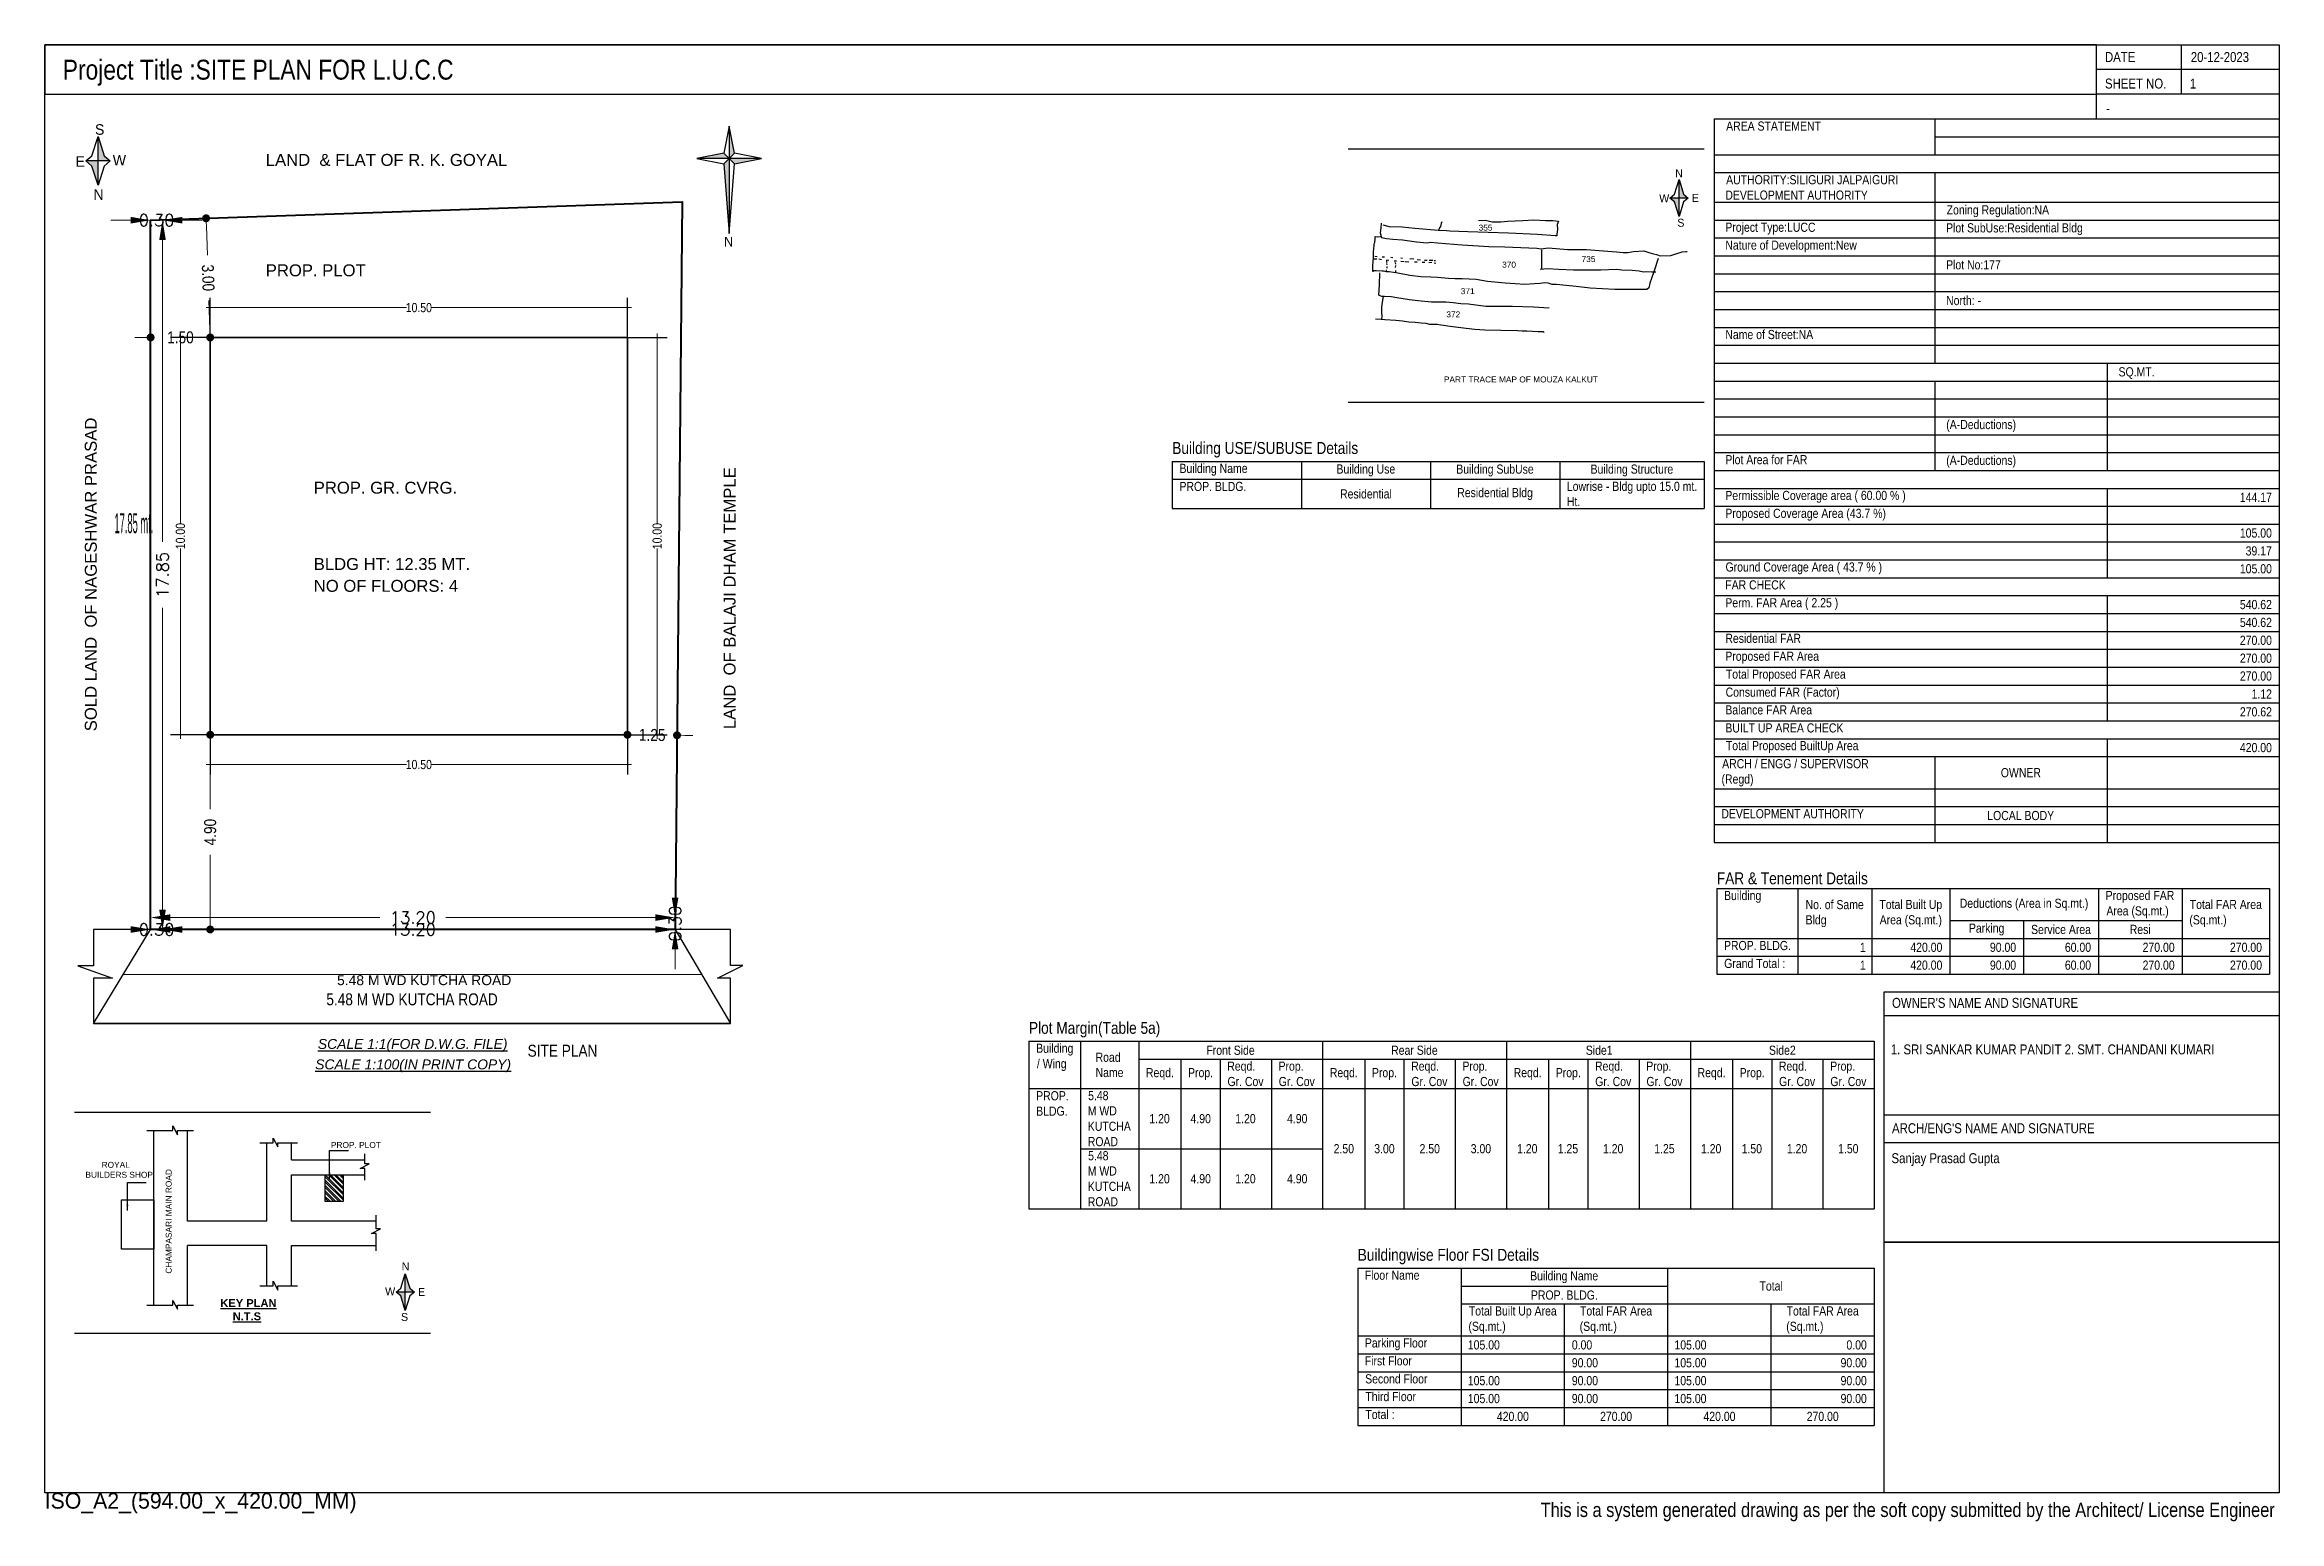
# Paper-space layout 'AutoDCR01' of a CAD drawing. Header units: metres. Extents: x 1 to 57.2, y 0.3 to 37.4.
import ezdxf
from ezdxf.enums import TextEntityAlignment as Align

# ---------------------------------------------------------------- set-up
doc = ezdxf.new("R2010")
doc.units = ezdxf.units.M
doc.header["$MEASUREMENT"] = 0
for name, color, linetype in [('_OtherDetail', 193, 'Continuous'), ('DCR_AREATABLE', 7, 'Continuous'), ('DCR_DIMENSION', 7, 'Continuous'), ('DCR_FMARGIN_DIMENSION', 1, 'Continuous'), ('DCR_FSITABLE', 7, 'Continuous'), ('DCR_GNDCOV', 14, 'Continuous'), ('DCR_GNDCOV_DIMENSION', 7, 'Continuous'), ('DCR_MROAD', 20, 'Continuous'), ('DCR_NPDDIM', 211, 'Continuous'), ('DCR_PWORK', 1, 'Continuous'), ('DCR_PWORK_DIMENSION', 7, 'Continuous'), ('DCR_SPLAN', 50, 'Continuous'), ('DCR_SPLOT', 7, 'Continuous'), ('DCR_SPLOT_DIMENSION', 7, 'Continuous')]:
    doc.layers.add(name, color=color, linetype=linetype)
doc.styles.add('AutoDCRDim2Font', font='ARIALN.TTF')
doc.styles.add('AutoDCRDim3Font', font='ARIALN.TTF')
doc.styles.add('AutoDCRFont', font='romans.shx')
doc.styles.add('AutoDCRTableFont', font='ARIALN.TTF')
doc.styles.add('PreDCRDim3Font', font='ARIALN.TTF')
doc.styles.add('PreDCRFont', font='ARIALN.TTF')
doc.styles.get("Standard").update_dxf_attribs({"font": 'arial.ttf'})
doc.styles.add('tt', font='supef___.ttf', dxfattribs={"height": 3})
doc.dimstyles.new('DCR-PLOT-EXT', dxfattribs={"dimtxt": 0.3, "dimasz": 0.5, "dimexe": 0.5, "dimexo": 0.5, "dimgap": 0.25, "dimtad": 0, "dimdec": 3, "dimzin": 0, "dimdsep": 46, "dimtxsty": 'AutoDCRFont', "dimcen": 0.5, "dimdle": 0.1, "dimse1": 1, "dimse2": 1, "dimadec": 0, "dimazin": 0, "dimtfac": 1, "dimtix": 1, "dimtofl": 0, "dimtmove": 1, "dimatfit": 1, "dimfxl": 1, "dimtolj": 1, "dimtzin": 0, "dimlwd": 15, "dimarcsym": 0})
doc.dimstyles.new('DCR-PLOT-MARGIN', dxfattribs={"dimtxt": 0.3, "dimasz": 0.2, "dimexe": 0.25, "dimexo": 0.25, "dimgap": 0.25, "dimtad": 0, "dimzin": 0, "dimdsep": 46, "dimtxsty": 'AutoDCRDim3Font', "dimblk": 'DOT', "dimcen": 0.5, "dimdle": 0.1, "dimadec": 0, "dimazin": 0, "dimtfac": 1, "dimtix": 1, "dimtofl": 0, "dimtmove": 1, "dimatfit": 1, "dimfxl": 1, "dimtolj": 1, "dimtzin": 0, "dimlwd": 15, "dimarcsym": 0})
doc.dimstyles.new('ISO-25', dxfattribs={"dimtxt": 0.25, "dimasz": 0.15, "dimexe": 0, "dimexo": 0, "dimtad": 0, "dimdec": 3, "dimdsep": 46, "dimtxsty": 'Standard', "dimcen": 2.5, "dimadec": 0, "dimazin": 0, "dimtfac": 1, "dimtdec": 3, "dimtmove": 0, "dimatfit": 3, "dimfxl": 1, "dimarcsym": 0})
doc.dimstyles.new('ISO-DCR23', dxfattribs={"dimtxt": 0.23, "dimasz": 0, "dimexe": 0.25, "dimexo": 0.025, "dimgap": 0, "dimtad": 0, "dimzin": 0, "dimdsep": 46, "dimtxsty": 'AutoDCRDim2Font', "dimcen": 0, "dimdle": 0.1, "dimadec": 0, "dimazin": 0, "dimtfac": 1, "dimtix": 1, "dimtofl": 0, "dimtmove": 1, "dimatfit": 1, "dimfxl": 1, "dimtolj": 1, "dimtzin": 0, "dimlwd": 15, "dimarcsym": 0})

psp = doc.layouts.new('AutoDCR01')

# ---------------------------------------------------------------- texts
at = {"color": 0, "attachment_point": 1}
for s, insert, char_height, width in [('{\\Fgothice|c0;S}', (2.2653, 35.4404), 0.265742, 0.330291), ('{\\Fgothice|c0;E}', (1.7753, 34.6337), 0.265742, 0.330291), ('{\\Fgothice|c0;W}', (2.7124, 34.6677), 0.265742, 0.330291), ('{\\Fgothice|c0;W}', (41.6342, 33.6783), 0.201319, 0.250221), ('{\\Fgothice|c0;E}', (42.4526, 33.6873), 0.201319, 0.250221), ('{\\Fgothice|c0;S}', (42.0892, 33.0613), 0.201319, 0.250221), ('{\\fArial|b0|i1|c0|p34;\\LSCALE 1:1(FOR D.W.G. FILE)}', (7.8745, 12.4193), 0.25, 5.098738), ('{\\fArial|b0|i1|c0|p34;\\LSCALE 1:100(IN PRINT COPY)}', (7.809, 11.9054), 0.25, 5.269713), ('{\\Fgothice|c0;W}', (9.5679, 6.1683), 0.201319, 0.250221), ('{\\Fgothice|c0;E}', (10.3945, 6.153), 0.201319, 0.250221), ('{\\Fgothice|c0;S}', (9.9669, 5.524), 0.201319, 0.250221)]:
    psp.add_mtext(s, dxfattribs=dict(at, insert=insert, char_height=char_height, width=width))
for s, width, insert, char_height in [('LAND  & FLAT OF R. K. GOYAL', 13.459606, (6.5644, 34.6922), 0.3), ('355', 5.378837, (37.0893, 32.9125), 0.15), ('735', 5.378837, (39.6812, 32.121), 0.15), ('370', 5.378837, (37.681, 31.9812), 0.15), ('371', 5.378837, (36.6395, 31.314), 0.15), ('372', 5.378837, (36.2769, 30.7292), 0.15), ('PART TRACE MAP OF MOUZA KALKUT', 5.378837, (36.2157, 29.0918), 0.15), ('5.48 M WD KUTCHA ROAD', 5.83711, (8.3585, 14.0238), 0.25), ('PROP. PLOT', 2.048253, (8.2041, 9.828), 0.15), ('       ROYAL \\PBUILDERS SHOP', 2.048253, (2.0253, 9.3268), 0.15), ('{\\fArial|b1|i0|c0|p34;\\LKEY PLAN\\P\\l    \\LN.T.S}', 5.378837, (5.4211, 5.874), 0.2)]:
    psp.add_mtext_dynamic_manual_height_columns(s, width=width, gutter_width=12.5, heights=[0], dxfattribs=dict(at, insert=insert, char_height=char_height))
at = {"color": 0, "attachment_point": 7, "rotation": 180}
for insert, char_height, width in [((2.4825, 33.8026), 0.265742, 0.330291), ((42.2303, 34.3018), 0.201319, 0.250221), ((10.179, 6.7969), 0.201319, 0.250221)]:
    psp.add_mtext('{\\Fgothice|c0;N}', dxfattribs=dict(at, insert=insert, char_height=char_height, width=width))
at = {"color": 0, "attachment_point": 1, "rotation": 90}
for s, width, insert, char_height in [(' SOLD LAND  OF NAGESHWAR PRASAD', 13.459606, (2.0105, 20.0468), 0.3), (' LAND  OF BALAJI DHAM TEMPLE', 13.459606, (18.0875, 20.1014), 0.3), ('CHAMPASARI MAIN ROAD', 2.982032, (4.045, 6.5138), 0.15)]:
    psp.add_mtext_dynamic_manual_height_columns(s, width=width, gutter_width=12.5, heights=[0], dxfattribs=dict(at, insert=insert, char_height=char_height))
at = {"layer": 'DCR_AREATABLE', "insert": (1, 1), "char_height": 0.4, "attachment_point": 1, "style": ''}
psp.add_mtext('ISO_A2_(594.00_x_420.00_MM)', dxfattribs=at)
at = {"layer": 'DCR_DIMENSION', "color": 0, "char_height": 0.3, "attachment_point": 1}
for s, insert in [('BLDG HT: 12.35 MT.', (7.7713, 24.5223)), ('NO OF FLOORS: 4', (7.7713, 23.9723))]:
    psp.add_mtext_dynamic_manual_height_columns(s, width=13.459606, gutter_width=12.5, heights=[0], dxfattribs=dict(at, insert=insert))
at = {"layer": 'DCR_GNDCOV', "color": 0, "insert": (7.7713, 26.4426), "char_height": 0.3, "attachment_point": 1}
psp.add_mtext_dynamic_manual_height_columns('PROP. GR. CVRG.', width=13.459606, gutter_width=12.5, heights=[0], dxfattribs=at)
at = {"layer": 'DCR_MROAD', "color": 0, "style": 'PreDCRDim3Font'}
psp.add_text('5.48 M WD KUTCHA ROAD', height=0.3, dxfattribs=at).set_placement((10.246, 13.4178), align=Align.MIDDLE_CENTER)
at = {"layer": 'DCR_NPDDIM', "color": 0, "style": 'PreDCRDim3Font', "width": 0.409428}
psp.add_text('17.85 mt.', height=0.5, dxfattribs=at).set_placement((2.756, 25.1484))
at = {"layer": 'DCR_SPLAN', "color": 0, "lineweight": 30, "insert": (13.1543, 12.2737), "char_height": 0.3, "attachment_point": 1, "style": 'PreDCRFont'}
psp.add_mtext_dynamic_manual_height_columns('SITE PLAN', width=5.120327, gutter_width=12.5, heights=[0], dxfattribs=at)
at = {"layer": 'DCR_SPLOT', "color": 0, "lineweight": 40, "insert": (6.5644, 31.9135), "char_height": 0.3, "attachment_point": 1}
psp.add_mtext_dynamic_manual_height_columns('PROP. PLOT', width=13.459606, gutter_width=12.5, heights=[0], dxfattribs=at)

# ---------------------------------------------------------------- blocks, each defined once
blk = doc.blocks.new('blkPrintInfo')
at = {"layer": 'DCR_AREATABLE'}
blk.add_lwpolyline([(-4.6, 0), (0, 0), (0, -1.87), (-4.6, -1.87)], close=True, dxfattribs=at)
at = {"layer": 'DCR_FSITABLE'}
for p, q in [((0, -0.623), (-4.6, -0.623)), ((0, -1.246), (-4.6, -1.246))]:
    blk.add_line(p, q, dxfattribs=at)
blk.add_lwpolyline([(-2.469, 0), (-2.469, -1.246)], dxfattribs=at)
at = {"layer": 'DCR_AREATABLE', "style": 'AutoDCRTableFont'}
for s, p in [('DATE', (-4.387, -0.435)), ('SHEET NO.', (-4.387, -1.103))]:
    blk.add_text(s, height=0.25, dxfattribs=at).set_placement(p)
for tag, p in [('DATE', (-2.219, -0.435)), ('PAGE_NO', (-2.219, -1.103)), ('SHEETNAME', (-4.35, -1.726))]:
    blk.add_attdef(tag, p, '', height=0.25, dxfattribs=at)
blk = doc.blocks.new('blkPrintArchInfo')
at = {"layer": 'DCR_AREATABLE'}
for points in [[(-9.945, 12.604), (0, 12.604), (0, 6.302), (-9.945, 6.302)], [(-9.945, 6.302), (0, 6.302), (0, 0), (-9.945, 0)]]:
    blk.add_lwpolyline(points, close=True, dxfattribs=at)
at = {"layer": 'DCR_FSITABLE'}
for p, q in [((-9.945, 12.604), (-0.011, 12.604)), ((-0.011, 12.004), (-9.945, 12.004)), ((0, 9.504), (-9.945, 9.504)), ((0, 8.802), (-9.945, 8.802))]:
    blk.add_line(p, q, dxfattribs=at)
at = {"layer": 'DCR_AREATABLE', "style": 'AutoDCRTableFont'}
for s, p in [("OWNER'S NAME AND SIGNATURE", (-9.747, 12.203)), ("ARCH/ENG'S NAME AND SIGNATURE", (-9.747, 9.049))]:
    blk.add_text(s, height=0.25, dxfattribs=at).set_placement(p)
for tag, p in [('OWNER_NAME', (-9.747, 11.453)), ('ARCH_NAME', (-9.747, 8.299))]:
    blk.add_attdef(tag, p, '', height=0.25, dxfattribs=at)
blk = doc.blocks.new('blkDisclaimer')
at = {"layer": 'DCR_AREATABLE', "style": 'AutoDCRTableFont'}
blk.add_text('This is a system generated drawing as per the soft copy submitted by the Architect/ License Engineer ', height=0.36, dxfattribs=at).set_placement((0, -0.25), align=Align.TOP_RIGHT)
blk = doc.blocks.new('blkProjectTitle')
at = {"layer": 'DCR_AREATABLE', "style": 'AutoDCRTableFont'}
blk.add_attdef('PROJECT_TITLE', (0.5, -0.87), '', height=0.5, dxfattribs=at)
blk = doc.blocks.new('AREATABLE000000', base_point=(3538189.497, 1101892.864))
at = {"layer": 'DCR_AREATABLE', "style": 'AutoDCRTableFont'}
blk.add_attdef('Tag_001', (0, -0.234), '', height=0.23, dxfattribs=at)
blk = doc.blocks.new('AREATABLE000300', base_point=(3538189.497, 1101892.864))
at = {"layer": 'DCR_AREATABLE', "style": 'AutoDCRTableFont'}
for tag, p in [('Tag_002', (-0.02, -0.621)), ('Tag_001', (0, -0.234))]:
    blk.add_attdef(tag, p, '', height=0.23, dxfattribs=at)
blk = doc.blocks.new('AREATABLE000401', base_point=(3538189.497, 1101892.864))
at = {"layer": 'DCR_AREATABLE', "style": 'AutoDCRTableFont'}
blk.add_attdef('Tag_001', (-0.006, -0.23), '', height=0.23, dxfattribs=at)
blk = doc.blocks.new('AREATABLE000500', base_point=(3538189.497, 1101892.864))
at = {"layer": 'DCR_AREATABLE', "style": 'AutoDCRTableFont'}
blk.add_attdef('Tag_001', (-0.02, -0.234), '', height=0.23, dxfattribs=at)
blk = doc.blocks.new('AREATABLE000501', base_point=(3538189.497, 1101892.864))
at = {"layer": 'DCR_AREATABLE', "style": 'AutoDCRTableFont'}
blk.add_attdef('Tag_001', (-0.02, -0.234), '', height=0.23, dxfattribs=at)
blk = doc.blocks.new('AREATABLE000600', base_point=(3538189.497, 1101892.864))
at = {"layer": 'DCR_AREATABLE', "style": 'AutoDCRTableFont'}
blk.add_attdef('Tag_001', (-0.02, -0.234), '', height=0.23, dxfattribs=at)
blk = doc.blocks.new('AREATABLE000701', base_point=(3538189.497, 1101892.864))
at = {"layer": 'DCR_AREATABLE', "style": 'AutoDCRTableFont'}
blk.add_attdef('Tag_001', (-0.02, -0.231), '', height=0.23, dxfattribs=at)
blk = doc.blocks.new('AREATABLE000901', base_point=(3538189.497, 1101892.864))
at = {"layer": 'DCR_AREATABLE', "style": 'AutoDCRTableFont'}
blk.add_attdef('Tag_001', (-0.02, -0.23), '', height=0.23, dxfattribs=at)
blk = doc.blocks.new('AREATABLE001100', base_point=(3538189.497, 1101892.864))
at = {"layer": 'DCR_AREATABLE', "style": 'AutoDCRTableFont'}
blk.add_attdef('Tag_001', (-0.02, -0.234), '', height=0.23, dxfattribs=at)
blk = doc.blocks.new('AREATABLE001302', base_point=(3538189.497, 1101892.864))
at = {"layer": 'DCR_AREATABLE', "style": 'AutoDCRTableFont'}
blk.add_attdef('Tag_001', (-0.012, -0.234), '', height=0.23, dxfattribs=at)
blk = doc.blocks.new('AREATABLE001601', base_point=(3538189.497, 1101892.864))
at = {"layer": 'DCR_AREATABLE', "style": 'AutoDCRTableFont'}
blk.add_attdef('Tag_001', (-0.016, -0.234), '', height=0.23, dxfattribs=at)
blk = doc.blocks.new('AREATABLE001800', base_point=(3538189.497, 1101892.864))
at = {"layer": 'DCR_AREATABLE', "style": 'AutoDCRTableFont'}
blk.add_attdef('Tag_001', (-0.02, -0.234), '', height=0.23, dxfattribs=at)
blk = doc.blocks.new('AREATABLE001801', base_point=(3538189.497, 1101892.864))
at = {"layer": 'DCR_AREATABLE', "style": 'AutoDCRTableFont'}
blk.add_attdef('Tag_001', (-0.016, -0.234), '', height=0.23, dxfattribs=at)
blk = doc.blocks.new('AREATABLE002000', base_point=(3538189.497, 1101892.864))
at = {"layer": 'DCR_AREATABLE', "style": 'AutoDCRTableFont'}
blk.add_attdef('Tag_001', (-0.02, -0.234), '', height=0.23, dxfattribs=at)
blk = doc.blocks.new('AREATABLE002002', base_point=(3538189.497, 1101892.864))
at = {"layer": 'DCR_AREATABLE', "style": 'AutoDCRTableFont'}
blk.add_attdef('Tag_001', (-0.028, -0.231), '', height=0.23, dxfattribs=at)
blk = doc.blocks.new('AREATABLE002100', base_point=(3538189.497, 1101892.864))
at = {"layer": 'DCR_AREATABLE', "style": 'AutoDCRTableFont'}
blk.add_attdef('Tag_001', (-0.02, -0.234), '', height=0.23, dxfattribs=at)
blk = doc.blocks.new('AREATABLE002202', base_point=(3538189.497, 1101892.864))
at = {"layer": 'DCR_AREATABLE', "style": 'AutoDCRTableFont'}
blk.add_attdef('Tag_001', (-0.028, -0.231), '', height=0.23, dxfattribs=at)
blk = doc.blocks.new('AREATABLE002302', base_point=(3538189.497, 1101892.864))
at = {"layer": 'DCR_AREATABLE', "style": 'AutoDCRTableFont'}
blk.add_attdef('Tag_001', (-0.011, -0.231), '', height=0.23, dxfattribs=at)
blk = doc.blocks.new('AREATABLE002400', base_point=(3538189.497, 1101892.864))
at = {"layer": 'DCR_AREATABLE', "style": 'AutoDCRTableFont'}
blk.add_attdef('Tag_001', (-0.015, -0.234), '', height=0.23, dxfattribs=at)
blk = doc.blocks.new('AREATABLE002402', base_point=(3538189.497, 1101892.864))
at = {"layer": 'DCR_AREATABLE', "style": 'AutoDCRTableFont'}
blk.add_attdef('Tag_001', (-0.028, -0.231), '', height=0.23, dxfattribs=at)
blk = doc.blocks.new('AREATABLE002500', base_point=(3538189.497, 1101892.864))
at = {"layer": 'DCR_AREATABLE', "style": 'AutoDCRTableFont'}
blk.add_attdef('Tag_001', (-0.022, -0.234), '', height=0.23, dxfattribs=at)
blk = doc.blocks.new('AREATABLE002600', base_point=(3538189.497, 1101892.864))
at = {"layer": 'DCR_AREATABLE', "style": 'AutoDCRTableFont'}
blk.add_attdef('Tag_001', (-0.02, -0.234), '', height=0.23, dxfattribs=at)
blk = doc.blocks.new('AREATABLE002602', base_point=(3538189.497, 1101892.864))
at = {"layer": 'DCR_AREATABLE', "style": 'AutoDCRTableFont'}
blk.add_attdef('Tag_001', (-0.011, -0.231, -562953711517696), '', height=0.23, dxfattribs=at)
blk = doc.blocks.new('AREATABLE002702', base_point=(3538189.497, 1101892.864))
at = {"layer": 'DCR_AREATABLE', "style": 'AutoDCRTableFont'}
blk.add_attdef('Tag_001', (-0.011, -0.231), '', height=0.23, dxfattribs=at)
blk = doc.blocks.new('AREATABLE002800', base_point=(3538189.497, 1101892.864))
at = {"layer": 'DCR_AREATABLE', "style": 'AutoDCRTableFont'}
blk.add_attdef('Tag_001', (-0.02, -0.23), '', height=0.23, dxfattribs=at)
blk = doc.blocks.new('AREATABLE002802', base_point=(3538189.497, 1101892.864))
at = {"layer": 'DCR_AREATABLE', "style": 'AutoDCRTableFont'}
blk.add_attdef('Tag_001', (-0.007, -0.231, -562953711517696), '', height=0.23, dxfattribs=at)
blk = doc.blocks.new('AREATABLE002900', base_point=(3538189.497, 1101892.864))
at = {"layer": 'DCR_AREATABLE', "style": 'AutoDCRTableFont'}
blk.add_attdef('Tag_001', (-0.02, -0.23), '', height=0.23, dxfattribs=at)
blk = doc.blocks.new('AREATABLE002902', base_point=(3538189.497, 1101892.864))
at = {"layer": 'DCR_AREATABLE', "style": 'AutoDCRTableFont'}
blk.add_attdef('Tag_001', (-0.007, -0.231), '', height=0.23, dxfattribs=at)
blk = doc.blocks.new('AREATABLE003000', base_point=(3538189.497, 1101892.864))
at = {"layer": 'DCR_AREATABLE', "style": 'AutoDCRTableFont'}
blk.add_attdef('Tag_001', (-0.007, -0.23), '', height=0.23, dxfattribs=at)
blk = doc.blocks.new('AREATABLE003002', base_point=(3538189.497, 1101892.864))
at = {"layer": 'DCR_AREATABLE', "style": 'AutoDCRTableFont'}
blk.add_attdef('Tag_001', (-0.007, -0.231), '', height=0.23, dxfattribs=at)
blk = doc.blocks.new('AREATABLE003100', base_point=(3538189.497, 1101892.864))
at = {"layer": 'DCR_AREATABLE', "style": 'AutoDCRTableFont'}
blk.add_attdef('Tag_001', (-0.013, -0.234), '', height=0.23, dxfattribs=at)
blk = doc.blocks.new('AREATABLE003102', base_point=(3538189.497, 1101892.864))
at = {"layer": 'DCR_AREATABLE', "style": 'AutoDCRTableFont'}
blk.add_attdef('Tag_001', (-0.028, -0.231), '', height=0.23, dxfattribs=at)
blk = doc.blocks.new('AREATABLE003200', base_point=(3538189.497, 1101892.864))
at = {"layer": 'DCR_AREATABLE', "style": 'AutoDCRTableFont'}
blk.add_attdef('Tag_001', (-0.019, -0.23), '', height=0.23, dxfattribs=at)
blk = doc.blocks.new('AREATABLE003202', base_point=(3538189.497, 1101892.864))
at = {"layer": 'DCR_AREATABLE', "style": 'AutoDCRTableFont'}
blk.add_attdef('Tag_001', (-0.007, -0.231), '', height=0.23, dxfattribs=at)
blk = doc.blocks.new('AREATABLE003300', base_point=(3538189.497, 1101892.864))
at = {"layer": 'DCR_AREATABLE', "style": 'AutoDCRTableFont'}
blk.add_attdef('Tag_001', (-0.019, -0.234), '', height=0.23, dxfattribs=at)
blk = doc.blocks.new('AREATABLE003400', base_point=(3538189.497, 1101892.864))
at = {"layer": 'DCR_AREATABLE', "style": 'AutoDCRTableFont'}
blk.add_attdef('Tag_001', (-0.007, -0.23), '', height=0.23, dxfattribs=at)
blk = doc.blocks.new('AREATABLE003402', base_point=(3538189.497, 1101892.864))
at = {"layer": 'DCR_AREATABLE', "style": 'AutoDCRTableFont'}
blk.add_attdef('Tag_001', (-0.003, -0.231), '', height=0.23, dxfattribs=at)
blk = doc.blocks.new('AREATABLE003500', base_point=(3538189.497, 1101892.864))
at = {"layer": 'DCR_AREATABLE', "style": 'AutoDCRTableFont'}
for tag, p in [('Tag_002', (-0.016, -0.621)), ('Tag_001', (0, -0.234))]:
    blk.add_attdef(tag, p, '', height=0.23, dxfattribs=at)
blk = doc.blocks.new('AREATABLE003501', base_point=(3538189.497, 1101892.864))
at = {"layer": 'DCR_AREATABLE', "style": 'AutoDCRTableFont'}
blk.add_attdef('Tag_001', (-0.013, -0.234), '', height=0.23, dxfattribs=at)
blk = doc.blocks.new('AREATABLE003700', base_point=(3538189.497, 1101892.864))
at = {"layer": 'DCR_AREATABLE', "style": 'AutoDCRTableFont'}
blk.add_attdef('Tag_001', (-0.02, -0.234), '', height=0.23, dxfattribs=at)
blk = doc.blocks.new('AREATABLE003701', base_point=(3538189.497, 1101892.864))
at = {"layer": 'DCR_AREATABLE', "style": 'AutoDCRTableFont'}
blk.add_attdef('Tag_001', (-0.019, -0.234), '', height=0.23, dxfattribs=at)
blk = doc.blocks.new('*T266')
at = {"layer": 'DCR_AREATABLE', "color": 0, "linetype": 'ByBlock', "lineweight": -2, "transparency": 16777216}
for p, q in [((0, 0), (14.222, 0)), ((0, 0), (0, -18.204)), ((5.556, 0), (5.556, -0.9)), ((14.222, 0), (14.222, -18.204)), ((5.556, -0.45), (14.222, -0.45)), ((0, -0.9), (14.222, -0.9)), ((0, -1.35), (14.222, -1.35)), ((5.556, -1.35), (5.556, -6.145)), ((0, -2.095), (14.222, -2.095)), ((0, -2.545), (14.222, -2.545)), ((0, -2.995), (14.222, -2.995)), ((0, -3.445), (14.222, -3.445)), ((0, -3.895), (14.222, -3.895)), ((0, -4.345), (14.222, -4.345)), ((0, -4.795), (14.222, -4.795)), ((0, -5.245), (14.222, -5.245)), ((0, -5.695), (14.222, -5.695)), ((0, -6.145), (14.222, -6.145)), ((9.889, -6.145), (9.889, -8.845)), ((0, -6.595), (14.222, -6.595)), ((5.556, -6.595), (5.556, -8.845)), ((0, -7.045), (14.222, -7.045)), ((0, -7.495), (14.222, -7.495)), ((0, -7.945), (14.222, -7.945)), ((0, -8.395), (14.222, -8.395)), ((0, -8.845), (14.222, -8.845)), ((0, -9.295), (14.222, -9.295)), ((9.889, -9.295), (9.889, -11.545)), ((0, -9.745), (14.222, -9.745)), ((0, -10.195), (14.222, -10.195)), ((0, -10.645), (14.222, -10.645)), ((0, -11.095), (14.222, -11.095)), ((0, -11.545), (14.222, -11.545)), ((0, -11.995), (14.222, -11.995)), ((9.889, -11.995), (9.889, -15.145)), ((0, -12.445), (14.222, -12.445)), ((0, -12.895), (14.222, -12.895)), ((0, -13.345), (14.222, -13.345)), ((0, -13.795), (14.222, -13.795)), ((0, -14.245), (14.222, -14.245)), ((0, -14.695), (14.222, -14.695)), ((0, -15.145), (14.222, -15.145)), ((0, -15.595), (14.222, -15.595)), ((9.889, -15.595), (9.889, -18.204)), ((0, -16.045), (14.222, -16.045)), ((5.556, -16.045), (5.556, -18.204)), ((0, -16.854), (14.222, -16.854)), ((0, -17.304), (14.222, -17.304)), ((0, -17.754), (14.222, -17.754)), ((0, -18.204), (14.222, -18.204))]:
    blk.add_line(p, q, dxfattribs=at)
at = {"layer": 'DCR_AREATABLE', "color": 0, "lineweight": 25, "transparency": 16777216}
for name, p, values in [('AREATABLE000000', (3538189.797, 1101892.804), {'Tag_001': 'AREA STATEMENT'}), ('AREATABLE000300', (3538189.797, 1101891.454), {'Tag_001': 'AUTHORITY:SILIGURI JALPAIGURI', 'Tag_002': 'DEVELOPMENT AUTHORITY'}), ('AREATABLE000401', (3538195.353, 1101890.692), {'Tag_001': 'Zoning Regulation:NA'}), ('AREATABLE000500', (3538189.797, 1101890.259), {'Tag_001': 'Project Type:LUCC'}), ('AREATABLE000501', (3538195.353, 1101890.244), {'Tag_001': 'Plot SubUse:Residential Bldg'}), ('AREATABLE000600', (3538189.797, 1101889.809), {'Tag_001': 'Nature of Development:New'}), ('AREATABLE000701', (3538195.353, 1101889.311), {'Tag_001': 'Plot No:177'}), ('AREATABLE000901', (3538195.353, 1101888.41), {'Tag_001': 'North: -'}), ('AREATABLE001100', (3538189.797, 1101887.559), {'Tag_001': 'Name of Street:NA'}), ('AREATABLE001302', (3538199.686, 1101886.62), {'Tag_001': 'SQ.MT.'}), ('AREATABLE001800', (3538189.797, 1101884.409), {'Tag_001': 'Plot Area for FAR'}), ('AREATABLE002000', (3538189.797, 1101883.509), {'Tag_001': 'Permissible Coverage area ( 60.00 %%% )'}), ('AREATABLE002002', (3538202.754, 1101883.459), {'Tag_001': '144.17'}), ('AREATABLE002100', (3538189.797, 1101883.059), {'Tag_001': 'Proposed Coverage Area (43.7 %%%)'}), ('AREATABLE002202', (3538202.755, 1101882.561), {'Tag_001': '105.00'}), ('AREATABLE002400', (3538189.797, 1101881.709), {'Tag_001': 'Ground Coverage Area ( 43.7 %%% )'}), ('AREATABLE002402', (3538202.755, 1101881.661), {'Tag_001': '105.00'}), ('AREATABLE002302', (3538202.883, 1101882.111), {'Tag_001': '39.17'}), ('AREATABLE002500', (3538189.797, 1101881.259), {'Tag_001': 'FAR CHECK'}), ('AREATABLE002600', (3538189.797, 1101880.809), {'Tag_001': 'Perm. FAR Area ( 2.25 )'}), ('AREATABLE002602', (3538202.738, 1101880.761, 562953711517696), {'Tag_001': '540.62'}), ('AREATABLE002702', (3538202.738, 1101880.311), {'Tag_001': '540.62'}), ('AREATABLE002800', (3538189.797, 1101879.909), {'Tag_001': 'Residential FAR'}), ('AREATABLE002900', (3538189.797, 1101879.459), {'Tag_001': 'Proposed FAR Area'}), ('AREATABLE002802', (3538202.734, 1101879.861, 562953711517696), {'Tag_001': '270.00'}), ('AREATABLE002902', (3538202.734, 1101879.411), {'Tag_001': '270.00'}), ('AREATABLE003000', (3538189.797, 1101879.009), {'Tag_001': 'Total Proposed FAR Area'}), ('AREATABLE003002', (3538202.734, 1101878.961), {'Tag_001': '270.00'}), ('AREATABLE003100', (3538189.797, 1101878.559), {'Tag_001': 'Consumed FAR (Factor)'}), ('AREATABLE003102', (3538203.049, 1101878.509), {'Tag_001': '1.12'}), ('AREATABLE003200', (3538189.797, 1101878.109), {'Tag_001': 'Balance FAR Area'}), ('AREATABLE003202', (3538202.735, 1101878.061), {'Tag_001': '270.62'}), ('AREATABLE003400', (3538189.797, 1101877.209), {'Tag_001': 'Total Proposed BuiltUp Area'}), ('AREATABLE003300', (3538189.797, 1101877.659), {'Tag_001': 'BUILT UP AREA CHECK'}), ('AREATABLE003402', (3538202.73, 1101877.161), {'Tag_001': '420.00'}), ('AREATABLE003500', (3538189.697, 1101876.759), {'Tag_001': 'ARCH / ENGG / SUPERVISOR', 'Tag_002': '(Regd)'}), ('AREATABLE003501', (3538196.723, 1101876.533), {'Tag_001': 'OWNER'}), ('AREATABLE003700', (3538189.697, 1101875.5), {'Tag_001': 'DEVELOPMENT AUTHORITY'}), ('AREATABLE003701', (3538196.388, 1101875.454), {'Tag_001': 'LOCAL BODY'})]:
    blk.add_blockref(name, p, dxfattribs=at).add_auto_attribs(values)
at = {"layer": 'DCR_AREATABLE', "color": 6, "lineweight": 25, "transparency": 16777216}
for name, p in [('AREATABLE001601', (3538195.353, 1101885.294)), ('AREATABLE001801', (3538195.353, 1101884.394))]:
    blk.add_blockref(name, p, dxfattribs=at).add_auto_attribs({'Tag_001': '(A-Deductions)'})
blk = doc.blocks.new('Area_Statement', base_point=(3538189.497, 1101892.864))
blk.add_blockref('*T266', (3538189.497, 1101892.864))
blk = doc.blocks.new('*D400')
at = {"layer": 'DCR_SPLOT_DIMENSION', "color": 0, "lineweight": 15, "transparency": 16777216}
for p, q in [((4.166, 15.175), (9.437, 15.175)), ((16.366, 15.175), (11.094, 15.175))]:
    blk.add_line(p, q, dxfattribs=at)
at = {"layer": 'DCR_SPLOT_DIMENSION', "color": 0, "transparency": 16777216}
for points in [[(4.166, 15.258), (4.166, 15.091), (3.666, 15.175)], [(16.366, 15.258), (16.366, 15.091), (16.866, 15.175)]]:
    blk.add_solid(points, dxfattribs=at)
at = {"layer": 'Defpoints', "color": 0, "transparency": 16777216}
for p in [(3.666, 15.175), (3.666, 15.175), (16.866, 15.175)]:
    blk.add_point(p, dxfattribs=at)
at = {"layer": 'DCR_SPLOT_DIMENSION', "color": 0, "lineweight": 15, "transparency": 16777216, "insert": (10.266, 15.175), "char_height": 0.3, "attachment_point": 5, "style": 'AutoDCRFont'}
blk.add_mtext('\\A1;13.20', dxfattribs=at)
blk = doc.blocks.new('*D401')
at = {"layer": 'DCR_SPLOT_DIMENSION', "color": 0, "lineweight": 15, "transparency": 16777216}
for p, q in [((16.866, 15.975), (16.866, 16.475)), ((16.866, 14.675), (16.866, 14.175))]:
    blk.add_line(p, q, dxfattribs=at)
at = {"layer": 'DCR_SPLOT_DIMENSION', "color": 0, "transparency": 16777216}
for points in [[(16.783, 15.975), (16.949, 15.975), (16.866, 15.475)], [(16.783, 14.675), (16.949, 14.675), (16.866, 15.175)]]:
    blk.add_solid(points, dxfattribs=at)
at = {"layer": 'Defpoints', "color": 0, "transparency": 16777216}
for p in [(16.866, 15.475), (16.866, 15.175), (16.866, 15.175)]:
    blk.add_point(p, dxfattribs=at)
at = {"layer": 'DCR_SPLOT_DIMENSION', "color": 0, "lineweight": 15, "transparency": 16777216, "insert": (16.866, 15.325), "char_height": 0.3, "attachment_point": 5, "rotation": 90, "style": 'AutoDCRFont'}
blk.add_mtext('\\A1;0.30', dxfattribs=at)
blk = doc.blocks.new('*D402')
at = {"layer": 'DCR_SPLOT_DIMENSION', "color": 0, "lineweight": 15, "transparency": 16777216}
for p, q in [((4.166, 15.475), (9.437, 15.475)), ((16.366, 15.475), (11.094, 15.475))]:
    blk.add_line(p, q, dxfattribs=at)
at = {"layer": 'DCR_SPLOT_DIMENSION', "color": 0, "transparency": 16777216}
for points in [[(4.166, 15.558), (4.166, 15.391), (3.666, 15.475)], [(16.366, 15.558), (16.366, 15.391), (16.866, 15.475)]]:
    blk.add_solid(points, dxfattribs=at)
at = {"layer": 'Defpoints', "color": 0, "transparency": 16777216}
for p in [(3.666, 15.475), (16.866, 15.475), (16.866, 15.475)]:
    blk.add_point(p, dxfattribs=at)
at = {"layer": 'DCR_SPLOT_DIMENSION', "color": 0, "lineweight": 15, "transparency": 16777216, "insert": (10.266, 15.475), "char_height": 0.3, "attachment_point": 5, "style": 'AutoDCRFont'}
blk.add_mtext('\\A1;13.20', dxfattribs=at)
blk = doc.blocks.new('*D403')
at = {"layer": 'DCR_SPLOT_DIMENSION', "color": 0, "lineweight": 15, "transparency": 16777216}
for p, q in [((3.166, 15.175), (2.666, 15.175)), ((4.466, 15.175), (4.966, 15.175))]:
    blk.add_line(p, q, dxfattribs=at)
at = {"layer": 'DCR_SPLOT_DIMENSION', "color": 0, "transparency": 16777216}
for points in [[(3.166, 15.258), (3.166, 15.091), (3.666, 15.175)], [(4.466, 15.258), (4.466, 15.091), (3.966, 15.175)]]:
    blk.add_solid(points, dxfattribs=at)
at = {"layer": 'Defpoints', "color": 0, "transparency": 16777216}
for p in [(3.666, 15.175), (3.666, 15.175), (3.966, 15.175)]:
    blk.add_point(p, dxfattribs=at)
at = {"layer": 'DCR_SPLOT_DIMENSION', "color": 0, "lineweight": 15, "transparency": 16777216, "insert": (3.816, 15.175), "char_height": 0.3, "attachment_point": 5, "style": 'AutoDCRFont'}
blk.add_mtext('\\A1;0.30', dxfattribs=at)
blk = doc.blocks.new('*D404')
at = {"layer": 'DCR_SPLOT_DIMENSION', "color": 0, "lineweight": 15, "transparency": 16777216}
for p, q in [((3.966, 32.525), (3.966, 24.928)), ((3.966, 15.675), (3.966, 23.271))]:
    blk.add_line(p, q, dxfattribs=at)
at = {"layer": 'DCR_SPLOT_DIMENSION', "color": 0, "transparency": 16777216}
for points in [[(3.883, 32.525), (4.049, 32.525), (3.966, 33.025)], [(3.883, 15.675), (4.049, 15.675), (3.966, 15.175)]]:
    blk.add_solid(points, dxfattribs=at)
at = {"layer": 'Defpoints', "color": 0, "transparency": 16777216}
for p in [(3.966, 33.025), (3.966, 15.175), (3.966, 15.175)]:
    blk.add_point(p, dxfattribs=at)
at = {"layer": 'DCR_SPLOT_DIMENSION', "color": 0, "lineweight": 15, "transparency": 16777216, "insert": (3.966, 24.1), "char_height": 0.3, "attachment_point": 5, "rotation": 90, "style": 'AutoDCRFont'}
blk.add_mtext('\\A1;17.85', dxfattribs=at)
blk = doc.blocks.new('*D405')
at = {"layer": 'DCR_SPLOT_DIMENSION', "color": 0, "lineweight": 15, "transparency": 16777216}
for p, q in [((3.166, 33.025), (2.666, 33.025)), ((4.466, 33.025), (4.966, 33.025))]:
    blk.add_line(p, q, dxfattribs=at)
at = {"layer": 'DCR_SPLOT_DIMENSION', "color": 0, "transparency": 16777216}
for points in [[(3.166, 33.108), (3.166, 32.941), (3.666, 33.025)], [(4.466, 33.108), (4.466, 32.941), (3.966, 33.025)]]:
    blk.add_solid(points, dxfattribs=at)
at = {"layer": 'Defpoints', "color": 0, "transparency": 16777216}
for p in [(3.666, 33.025), (3.966, 33.025), (3.966, 33.025)]:
    blk.add_point(p, dxfattribs=at)
at = {"layer": 'DCR_SPLOT_DIMENSION', "color": 0, "lineweight": 15, "transparency": 16777216, "insert": (3.816, 33.025), "char_height": 0.3, "attachment_point": 5, "style": 'AutoDCRFont'}
blk.add_mtext('\\A1;0.30', dxfattribs=at)
blk = doc.blocks.new('_Dot')
at = {"color": 0, "linetype": 'ByBlock', "lineweight": -2}
blk.add_line((-0.5, 0), (-1, 0), dxfattribs=at)
at = {"color": 0, "linetype": 'ByBlock', "const_width": 0.5}
blk.add_lwpolyline([(-0.25, 0, 1), (0.25, 0, 1)], format="xyb", close=True, dxfattribs=at)
blk = doc.blocks.new('*D406')
at = {"layer": 'DCR_FMARGIN_DIMENSION', "color": 0, "lineweight": 15, "transparency": 16777216}
for p, q in [((5.07, 32.873), (5.095, 32.142)), ((5.159, 30.274), (5.134, 31.005))]:
    blk.add_line(p, q, dxfattribs=at)
at = {"layer": 'Defpoints', "color": 0, "transparency": 16777216}
for p in [(5.063, 33.073), (5.063, 33.073), (5.166, 30.074)]:
    blk.add_point(p, dxfattribs=at)
at = {"layer": 'DCR_FMARGIN_DIMENSION', "color": 0, "lineweight": 15, "transparency": 16777216, "xscale": 0.2000000029802322, "yscale": 0.2000000029802322, "zscale": 0.2000000029802322}
for p, rotation in [((5.063, 33.073), 91.96484803832718), ((5.166, 30.074), 271.9648480383271)]:
    blk.add_blockref('_Dot', p, dxfattribs=dict(at, rotation=rotation))
at = {"layer": 'DCR_FMARGIN_DIMENSION', "color": 0, "lineweight": 15, "transparency": 16777216, "insert": (5.114, 31.574), "char_height": 0.3, "attachment_point": 5, "rotation": 271.9648, "style": 'AutoDCRDim3Font'}
blk.add_mtext('\\A1;3.00', dxfattribs=at)
blk = doc.blocks.new('*D407')
at = {"layer": 'DCR_FMARGIN_DIMENSION', "color": 0, "lineweight": 15, "transparency": 16777216}
for p, q in [((5.07, 32.873), (5.095, 32.142)), ((5.159, 30.274), (5.134, 31.005))]:
    blk.add_line(p, q, dxfattribs=at)
at = {"layer": 'Defpoints', "color": 0, "transparency": 16777216}
for p in [(5.063, 33.073), (5.063, 33.073), (5.166, 30.074)]:
    blk.add_point(p, dxfattribs=at)
at = {"layer": 'DCR_FMARGIN_DIMENSION', "color": 0, "lineweight": 15, "transparency": 16777216, "xscale": 0.2000000029802322, "yscale": 0.2000000029802322, "zscale": 0.2000000029802322}
for p, rotation in [((5.063, 33.073), 91.96484803832718), ((5.166, 30.074), 271.9648480383271)]:
    blk.add_blockref('_Dot', p, dxfattribs=dict(at, rotation=rotation))
at = {"layer": 'DCR_FMARGIN_DIMENSION', "color": 0, "lineweight": 15, "transparency": 16777216, "insert": (5.114, 31.574), "char_height": 0.3, "attachment_point": 5, "rotation": 271.9648, "style": 'AutoDCRDim3Font'}
blk.add_mtext('\\A1;3.00', dxfattribs=at)
blk = doc.blocks.new('*D408')
at = {"layer": 'DCR_FMARGIN_DIMENSION', "color": 0, "lineweight": 15, "transparency": 16777216}
for p, q in [((3.466, 30.074), (3.266, 30.074)), ((5.366, 30.074), (5.566, 30.074))]:
    blk.add_line(p, q, dxfattribs=at)
at = {"layer": 'Defpoints', "color": 0, "transparency": 16777216}
for p in [(3.666, 30.074), (3.666, 30.074), (5.166, 30.074)]:
    blk.add_point(p, dxfattribs=at)
at = {"layer": 'DCR_FMARGIN_DIMENSION', "color": 0, "lineweight": 15, "transparency": 16777216, "xscale": 0.2000000029802322, "yscale": 0.2000000029802322, "zscale": 0.2000000029802322}
blk.add_blockref('_Dot', (3.666, 30.074), dxfattribs=at)
at = {"layer": 'DCR_FMARGIN_DIMENSION', "color": 0, "lineweight": 15, "transparency": 16777216, "xscale": 0.2000000029802322, "yscale": 0.2000000029802322, "zscale": 0.2000000029802322, "rotation": 180}
blk.add_blockref('_Dot', (5.166, 30.074), dxfattribs=at)
at = {"layer": 'DCR_FMARGIN_DIMENSION', "color": 0, "lineweight": 15, "transparency": 16777216, "insert": (4.416, 30.074), "char_height": 0.3, "attachment_point": 5, "style": 'AutoDCRDim3Font'}
blk.add_mtext('\\A1;1.50', dxfattribs=at)
blk = doc.blocks.new('*D409')
at = {"layer": 'DCR_FMARGIN_DIMENSION', "color": 0, "lineweight": 15, "transparency": 16777216}
for p, q in [((15.466, 20.077), (15.266, 20.079)), ((17.115, 20.06), (17.314, 20.058))]:
    blk.add_line(p, q, dxfattribs=at)
at = {"layer": 'Defpoints', "color": 0, "transparency": 16777216}
for p in [(15.666, 20.075), (16.915, 20.062), (16.915, 20.062)]:
    blk.add_point(p, dxfattribs=at)
at = {"layer": 'DCR_FMARGIN_DIMENSION', "color": 0, "lineweight": 15, "transparency": 16777216, "xscale": 0.2000000029802322, "yscale": 0.2000000029802322, "zscale": 0.2000000029802322}
for p, rotation in [((15.666, 20.075), 359.4300764191271), ((16.915, 20.062), 179.4300764191271)]:
    blk.add_blockref('_Dot', p, dxfattribs=dict(at, rotation=rotation))
at = {"layer": 'DCR_FMARGIN_DIMENSION', "color": 0, "lineweight": 15, "transparency": 16777216, "insert": (16.29, 20.069), "char_height": 0.3, "attachment_point": 5, "rotation": 359.4301, "style": 'AutoDCRDim3Font'}
blk.add_mtext('\\A1;1.25', dxfattribs=at)
blk = doc.blocks.new('*D410')
at = {"layer": 'DCR_FMARGIN_DIMENSION', "color": 0, "lineweight": 15, "transparency": 16777216}
for p, q in [((3.466, 30.074), (3.266, 30.074)), ((5.366, 30.074), (5.566, 30.074))]:
    blk.add_line(p, q, dxfattribs=at)
at = {"layer": 'Defpoints', "color": 0, "transparency": 16777216}
for p in [(3.666, 30.074), (3.666, 30.074), (5.166, 30.074)]:
    blk.add_point(p, dxfattribs=at)
at = {"layer": 'DCR_FMARGIN_DIMENSION', "color": 0, "lineweight": 15, "transparency": 16777216, "xscale": 0.2000000029802322, "yscale": 0.2000000029802322, "zscale": 0.2000000029802322}
blk.add_blockref('_Dot', (3.666, 30.074), dxfattribs=at)
at = {"layer": 'DCR_FMARGIN_DIMENSION', "color": 0, "lineweight": 15, "transparency": 16777216, "xscale": 0.2000000029802322, "yscale": 0.2000000029802322, "zscale": 0.2000000029802322, "rotation": 180}
blk.add_blockref('_Dot', (5.166, 30.074), dxfattribs=at)
at = {"layer": 'DCR_FMARGIN_DIMENSION', "color": 0, "lineweight": 15, "transparency": 16777216, "insert": (4.416, 30.074), "char_height": 0.3, "attachment_point": 5, "style": 'AutoDCRDim3Font'}
blk.add_mtext('\\A1;1.50', dxfattribs=at)
blk = doc.blocks.new('*D411')
at = {"layer": 'DCR_FMARGIN_DIMENSION', "color": 0, "lineweight": 15, "transparency": 16777216}
for p, q in [((15.466, 20.077), (15.266, 20.079)), ((17.115, 20.06), (17.314, 20.058))]:
    blk.add_line(p, q, dxfattribs=at)
at = {"layer": 'Defpoints', "color": 0, "transparency": 16777216}
for p in [(15.666, 20.075), (16.915, 20.062), (16.915, 20.062)]:
    blk.add_point(p, dxfattribs=at)
at = {"layer": 'DCR_FMARGIN_DIMENSION', "color": 0, "lineweight": 15, "transparency": 16777216, "xscale": 0.2000000029802322, "yscale": 0.2000000029802322, "zscale": 0.2000000029802322}
for p, rotation in [((15.666, 20.075), 359.4300764191271), ((16.915, 20.062), 179.4300764191271)]:
    blk.add_blockref('_Dot', p, dxfattribs=dict(at, rotation=rotation))
at = {"layer": 'DCR_FMARGIN_DIMENSION', "color": 0, "lineweight": 15, "transparency": 16777216, "insert": (16.29, 20.069), "char_height": 0.3, "attachment_point": 5, "rotation": 359.4301, "style": 'AutoDCRDim3Font'}
blk.add_mtext('\\A1;1.25', dxfattribs=at)
blk = doc.blocks.new('*D412')
at = {"layer": 'DCR_FMARGIN_DIMENSION', "color": 0, "lineweight": 15, "transparency": 16777216}
for p, q in [((5.166, 19.875), (5.166, 18.199)), ((5.166, 15.375), (5.166, 17.051))]:
    blk.add_line(p, q, dxfattribs=at)
at = {"layer": 'Defpoints', "color": 0, "transparency": 16777216}
for p in [(5.166, 20.075), (5.166, 15.175), (5.166, 15.175)]:
    blk.add_point(p, dxfattribs=at)
at = {"layer": 'DCR_FMARGIN_DIMENSION', "color": 0, "lineweight": 15, "transparency": 16777216, "xscale": 0.2000000029802322, "yscale": 0.2000000029802322, "zscale": 0.2000000029802322}
for p, rotation in [((5.166, 20.075), 90), ((5.166, 15.175), 270)]:
    blk.add_blockref('_Dot', p, dxfattribs=dict(at, rotation=rotation))
at = {"layer": 'DCR_FMARGIN_DIMENSION', "color": 0, "lineweight": 15, "transparency": 16777216, "insert": (5.166, 17.625), "char_height": 0.3, "attachment_point": 5, "rotation": 90, "style": 'AutoDCRDim3Font'}
blk.add_mtext('\\A1;4.90', dxfattribs=at)
blk = doc.blocks.new('*D413')
at = {"layer": 'DCR_FMARGIN_DIMENSION', "color": 0, "lineweight": 15, "transparency": 16777216}
for p, q in [((5.166, 19.875), (5.166, 18.199)), ((5.166, 15.375), (5.166, 17.051))]:
    blk.add_line(p, q, dxfattribs=at)
at = {"layer": 'Defpoints', "color": 0, "transparency": 16777216}
for p in [(5.166, 20.075), (5.166, 15.175), (5.166, 15.175)]:
    blk.add_point(p, dxfattribs=at)
at = {"layer": 'DCR_FMARGIN_DIMENSION', "color": 0, "lineweight": 15, "transparency": 16777216, "xscale": 0.2000000029802322, "yscale": 0.2000000029802322, "zscale": 0.2000000029802322}
for p, rotation in [((5.166, 20.075), 90), ((5.166, 15.175), 270)]:
    blk.add_blockref('_Dot', p, dxfattribs=dict(at, rotation=rotation))
at = {"layer": 'DCR_FMARGIN_DIMENSION', "color": 0, "lineweight": 15, "transparency": 16777216, "insert": (5.166, 17.625), "char_height": 0.3, "attachment_point": 5, "rotation": 90, "style": 'AutoDCRDim3Font'}
blk.add_mtext('\\A1;4.90', dxfattribs=at)
blk = doc.blocks.new('*D414')
at = {"layer": 'DCR_PWORK_DIMENSION', "color": 0, "lineweight": -2, "transparency": 16777216}
for p, q in [((5.141, 30.074), (4.166, 30.074)), ((5.141, 20.075), (4.166, 20.075))]:
    blk.add_line(p, q, dxfattribs=at)
at = {"layer": 'DCR_PWORK_DIMENSION', "color": 0, "lineweight": 15, "transparency": 16777216}
for p, q in [((4.416, 30.174), (4.416, 25.384)), ((4.416, 19.975), (4.416, 24.766))]:
    blk.add_line(p, q, dxfattribs=at)
at = {"layer": 'Defpoints', "color": 0, "transparency": 16777216}
for p in [(4.416, 30.074), (5.166, 30.074), (5.166, 20.075)]:
    blk.add_point(p, dxfattribs=at)
at = {"layer": 'DCR_PWORK_DIMENSION', "color": 0, "transparency": 16777216, "insert": (4.416, 25.075), "char_height": 0.23, "attachment_point": 5, "rotation": 90, "style": 'AutoDCRDim2Font'}
blk.add_mtext('\\A1;10.00', dxfattribs=at)
blk = doc.blocks.new('*D415')
at = {"layer": 'DCR_PWORK_DIMENSION', "color": 0, "lineweight": -2, "transparency": 16777216}
for p, q in [((5.166, 20.05), (5.166, 19.075)), ((15.666, 20.05), (15.666, 19.075))]:
    blk.add_line(p, q, dxfattribs=at)
at = {"layer": 'DCR_PWORK_DIMENSION', "color": 0, "lineweight": 15, "transparency": 16777216}
for p, q in [((5.066, 19.325), (10.107, 19.325)), ((15.766, 19.325), (10.725, 19.325))]:
    blk.add_line(p, q, dxfattribs=at)
at = {"layer": 'Defpoints', "color": 0, "transparency": 16777216}
for p in [(5.166, 20.075), (15.666, 20.075), (5.166, 19.325)]:
    blk.add_point(p, dxfattribs=at)
at = {"layer": 'DCR_PWORK_DIMENSION', "color": 0, "transparency": 16777216, "insert": (10.416, 19.325), "char_height": 0.23, "attachment_point": 5, "style": 'AutoDCRDim2Font'}
blk.add_mtext('\\A1;10.50', dxfattribs=at)
blk = doc.blocks.new('*D416')
at = {"layer": 'DCR_PWORK_DIMENSION', "color": 0, "lineweight": -2, "transparency": 16777216}
for p, q in [((15.691, 30.074), (16.666, 30.074)), ((15.691, 20.075), (16.666, 20.075))]:
    blk.add_line(p, q, dxfattribs=at)
at = {"layer": 'DCR_PWORK_DIMENSION', "color": 0, "lineweight": 15, "transparency": 16777216}
for p, q in [((16.416, 30.174), (16.416, 25.384)), ((16.416, 19.975), (16.416, 24.766))]:
    blk.add_line(p, q, dxfattribs=at)
at = {"layer": 'Defpoints', "color": 0, "transparency": 16777216}
for p in [(15.666, 30.074), (15.666, 20.075), (16.416, 20.075)]:
    blk.add_point(p, dxfattribs=at)
at = {"layer": 'DCR_PWORK_DIMENSION', "color": 0, "transparency": 16777216, "insert": (16.416, 25.075), "char_height": 0.23, "attachment_point": 5, "rotation": 90, "style": 'AutoDCRDim2Font'}
blk.add_mtext('\\A1;10.00', dxfattribs=at)
blk = doc.blocks.new('*D417')
at = {"layer": 'DCR_PWORK_DIMENSION', "color": 0, "lineweight": -2, "transparency": 16777216}
for p, q in [((5.166, 30.099), (5.166, 31.074)), ((15.666, 30.099), (15.666, 31.074))]:
    blk.add_line(p, q, dxfattribs=at)
at = {"layer": 'DCR_PWORK_DIMENSION', "color": 0, "lineweight": 15, "transparency": 16777216}
for p, q in [((5.066, 30.824), (10.107, 30.824)), ((15.766, 30.824), (10.725, 30.824))]:
    blk.add_line(p, q, dxfattribs=at)
at = {"layer": 'Defpoints', "color": 0, "transparency": 16777216}
for p in [(15.666, 30.824), (5.166, 30.074), (15.666, 30.074)]:
    blk.add_point(p, dxfattribs=at)
at = {"layer": 'DCR_PWORK_DIMENSION', "color": 0, "transparency": 16777216, "insert": (10.416, 30.824), "char_height": 0.23, "attachment_point": 5, "style": 'AutoDCRDim2Font'}
blk.add_mtext('\\A1;10.50', dxfattribs=at)
blk = doc.blocks.new('*D418')
at = {"layer": 'DCR_GNDCOV_DIMENSION', "color": 0, "lineweight": -2, "transparency": 16777216}
for p, q in [((5.141, 30.074), (4.166, 30.074)), ((5.141, 20.075), (4.166, 20.075))]:
    blk.add_line(p, q, dxfattribs=at)
at = {"layer": 'DCR_GNDCOV_DIMENSION', "color": 0, "lineweight": 15, "transparency": 16777216}
for p, q in [((4.416, 30.174), (4.416, 25.384)), ((4.416, 19.975), (4.416, 24.766))]:
    blk.add_line(p, q, dxfattribs=at)
at = {"layer": 'Defpoints', "color": 0, "transparency": 16777216}
for p in [(4.416, 30.074), (5.166, 30.074), (5.166, 20.075)]:
    blk.add_point(p, dxfattribs=at)
at = {"layer": 'DCR_GNDCOV_DIMENSION', "color": 0, "transparency": 16777216, "insert": (4.416, 25.075), "char_height": 0.23, "attachment_point": 5, "rotation": 90, "style": 'AutoDCRDim2Font'}
blk.add_mtext('\\A1;10.00', dxfattribs=at)
blk = doc.blocks.new('*D419')
at = {"layer": 'DCR_GNDCOV_DIMENSION', "color": 0, "lineweight": -2, "transparency": 16777216}
for p, q in [((5.166, 20.05), (5.166, 19.075)), ((15.666, 20.05), (15.666, 19.075))]:
    blk.add_line(p, q, dxfattribs=at)
at = {"layer": 'DCR_GNDCOV_DIMENSION', "color": 0, "lineweight": 15, "transparency": 16777216}
for p, q in [((5.066, 19.325), (10.107, 19.325)), ((15.766, 19.325), (10.725, 19.325))]:
    blk.add_line(p, q, dxfattribs=at)
at = {"layer": 'Defpoints', "color": 0, "transparency": 16777216}
for p in [(5.166, 20.075), (15.666, 20.075), (5.166, 19.325)]:
    blk.add_point(p, dxfattribs=at)
at = {"layer": 'DCR_GNDCOV_DIMENSION', "color": 0, "transparency": 16777216, "insert": (10.416, 19.325), "char_height": 0.23, "attachment_point": 5, "style": 'AutoDCRDim2Font'}
blk.add_mtext('\\A1;10.50', dxfattribs=at)
blk = doc.blocks.new('*D420')
at = {"layer": 'DCR_GNDCOV_DIMENSION', "color": 0, "lineweight": -2, "transparency": 16777216}
for p, q in [((15.691, 30.074), (16.666, 30.074)), ((15.691, 20.075), (16.666, 20.075))]:
    blk.add_line(p, q, dxfattribs=at)
at = {"layer": 'DCR_GNDCOV_DIMENSION', "color": 0, "lineweight": 15, "transparency": 16777216}
for p, q in [((16.416, 30.174), (16.416, 25.384)), ((16.416, 19.975), (16.416, 24.766))]:
    blk.add_line(p, q, dxfattribs=at)
at = {"layer": 'Defpoints', "color": 0, "transparency": 16777216}
for p in [(15.666, 30.074), (15.666, 20.075), (16.416, 20.075)]:
    blk.add_point(p, dxfattribs=at)
at = {"layer": 'DCR_GNDCOV_DIMENSION', "color": 0, "transparency": 16777216, "insert": (16.416, 25.075), "char_height": 0.23, "attachment_point": 5, "rotation": 90, "style": 'AutoDCRDim2Font'}
blk.add_mtext('\\A1;10.00', dxfattribs=at)
blk = doc.blocks.new('*D421')
at = {"layer": 'DCR_GNDCOV_DIMENSION', "color": 0, "lineweight": -2, "transparency": 16777216}
for p, q in [((5.166, 30.099), (5.166, 31.074)), ((15.666, 30.099), (15.666, 31.074))]:
    blk.add_line(p, q, dxfattribs=at)
at = {"layer": 'DCR_GNDCOV_DIMENSION', "color": 0, "lineweight": 15, "transparency": 16777216}
for p, q in [((5.066, 30.824), (10.107, 30.824)), ((15.766, 30.824), (10.725, 30.824))]:
    blk.add_line(p, q, dxfattribs=at)
at = {"layer": 'Defpoints', "color": 0, "transparency": 16777216}
for p in [(15.666, 30.824), (5.166, 30.074), (15.666, 30.074)]:
    blk.add_point(p, dxfattribs=at)
at = {"layer": 'DCR_GNDCOV_DIMENSION', "color": 0, "transparency": 16777216, "insert": (10.416, 30.824), "char_height": 0.23, "attachment_point": 5, "style": 'AutoDCRDim2Font'}
blk.add_mtext('\\A1;10.50', dxfattribs=at)
blk = doc.blocks.new('North_PreDCR')
at = {"layer": '_OtherDetail'}
h = blk.add_hatch(color=7, dxfattribs=at)
h.paths.add_polyline_path([(0, 2.02), (-0.34, 2.36), (-2.03, 2.02)])
h.paths.add_polyline_path([(0, 2.02), (0.34, 2.36), (0, 6.75)])
h.paths.add_polyline_path([(0, 2.02), (0.34, 1.69), (2.02, 2.02)])
h.paths.add_polyline_path([(0, 2.02), (-0.34, 1.69), (0, 0)])
at = {"layer": '_OtherDetail', "color": 7}
for p, q in [((0, 0), (0, 6.75)), ((-2.03, 2.02), (2.02, 2.02))]:
    blk.add_line(p, q, dxfattribs=at)
for points in [[(0, 6.75), (-0.34, 2.36), (-2.03, 2.02), (-0.34, 1.69), (0, 0), (0.34, 1.69), (2.02, 2.02), (0.34, 2.36), (0, 6.75)], [(-0.34, 2.36), (0, 2.02), (-0.34, 1.69)], [(0, 2.02), (0.34, 2.36)], [(0, 2.02), (0.34, 1.69)]]:
    blk.add_lwpolyline(points, dxfattribs=at)
at = {"layer": '_OtherDetail', "color": 7, "style": 'tt'}
blk.add_text('N', height=0.608, dxfattribs=at).set_placement((-0.26, 6.96))
blk = doc.blocks.new('AREATABLE050000', base_point=(3538189.497, 1101859.245))
at = {"layer": 'DCR_AREATABLE', "style": 'AutoDCRTableFont'}
for tag, p in [('Tag_001', (-0.019, -0.23)), ('Tag_002', (0, -0.617))]:
    blk.add_attdef(tag, p, '', height=0.23, dxfattribs=at)
blk = doc.blocks.new('AREATABLE050001', base_point=(3538189.497, 1101859.245))
at = {"layer": 'DCR_AREATABLE', "style": 'AutoDCRTableFont'}
for tag, p in [('Tag_001', (-0.02, -0.23)), ('Tag_002', (-0.02, -0.613))]:
    blk.add_attdef(tag, p, '', height=0.23, dxfattribs=at)
blk = doc.blocks.new('AREATABLE050002', base_point=(3538189.497, 1101859.245))
at = {"layer": 'DCR_AREATABLE', "style": 'AutoDCRTableFont'}
blk.add_attdef('Tag_001', (-0.022, -0.234), '', height=0.23, dxfattribs=at)
blk = doc.blocks.new('AREATABLE050006', base_point=(3538189.497, 1101859.245))
at = {"layer": 'DCR_AREATABLE', "style": 'AutoDCRTableFont'}
blk.add_attdef('Tag_001', (-0.02, -0.234), '', height=0.23, dxfattribs=at)
blk = doc.blocks.new('AREATABLE050010', base_point=(3538189.497, 1101859.245))
at = {"layer": 'DCR_AREATABLE', "style": 'AutoDCRTableFont'}
blk.add_attdef('Tag_001', (-0.012, -0.234), '', height=0.23, dxfattribs=at)
blk = doc.blocks.new('AREATABLE050014', base_point=(3538189.497, 1101859.245))
at = {"layer": 'DCR_AREATABLE', "style": 'AutoDCRTableFont'}
blk.add_attdef('Tag_001', (-0.012, -0.234), '', height=0.23, dxfattribs=at)
blk = doc.blocks.new('AREATABLE050102', base_point=(3538189.497, 1101859.245))
at = {"layer": 'DCR_AREATABLE', "style": 'AutoDCRTableFont'}
blk.add_attdef('Tag_001', (-0.02, -0.23), '', height=0.23, dxfattribs=at)
blk = doc.blocks.new('AREATABLE050103', base_point=(3538189.497, 1101859.245))
at = {"layer": 'DCR_AREATABLE', "style": 'AutoDCRTableFont'}
blk.add_attdef('Tag_001', (-0.02, -0.23), '', height=0.23, dxfattribs=at)
blk = doc.blocks.new('AREATABLE050104', base_point=(3538189.497, 1101859.245))
at = {"layer": 'DCR_AREATABLE', "style": 'AutoDCRTableFont'}
for tag, p in [('Tag_001', (-0.02, -0.23)), ('Tag_002', (-0.015, -0.617))]:
    blk.add_attdef(tag, p, '', height=0.23, dxfattribs=at)
blk = doc.blocks.new('AREATABLE050105', base_point=(3538189.497, 1101859.245))
at = {"layer": 'DCR_AREATABLE', "style": 'AutoDCRTableFont'}
for tag, p in [('Tag_001', (-0.02, -0.23)), ('Tag_002', (-0.015, -0.617))]:
    blk.add_attdef(tag, p, '', height=0.23, dxfattribs=at)
blk = doc.blocks.new('AREATABLE050106', base_point=(3538189.497, 1101859.245))
at = {"layer": 'DCR_AREATABLE', "style": 'AutoDCRTableFont'}
blk.add_attdef('Tag_001', (-0.02, -0.23), '', height=0.23, dxfattribs=at)
blk = doc.blocks.new('AREATABLE050107', base_point=(3538189.497, 1101859.245))
at = {"layer": 'DCR_AREATABLE', "style": 'AutoDCRTableFont'}
blk.add_attdef('Tag_001', (-0.02, -0.23), '', height=0.23, dxfattribs=at)
blk = doc.blocks.new('AREATABLE050108', base_point=(3538189.497, 1101859.245))
at = {"layer": 'DCR_AREATABLE', "style": 'AutoDCRTableFont'}
for tag, p in [('Tag_001', (-0.02, -0.23)), ('Tag_002', (-0.015, -0.617))]:
    blk.add_attdef(tag, p, '', height=0.23, dxfattribs=at)
blk = doc.blocks.new('AREATABLE050109', base_point=(3538189.497, 1101859.245))
at = {"layer": 'DCR_AREATABLE', "style": 'AutoDCRTableFont'}
for tag, p in [('Tag_001', (-0.02, -0.23)), ('Tag_002', (-0.015, -0.617))]:
    blk.add_attdef(tag, p, '', height=0.23, dxfattribs=at)
blk = doc.blocks.new('AREATABLE050110', base_point=(3538189.497, 1101859.245))
at = {"layer": 'DCR_AREATABLE', "style": 'AutoDCRTableFont'}
blk.add_attdef('Tag_001', (-0.02, -0.23), '', height=0.23, dxfattribs=at)
blk = doc.blocks.new('AREATABLE050111', base_point=(3538189.497, 1101859.245))
at = {"layer": 'DCR_AREATABLE', "style": 'AutoDCRTableFont'}
blk.add_attdef('Tag_001', (-0.02, -0.23), '', height=0.23, dxfattribs=at)
blk = doc.blocks.new('AREATABLE050112', base_point=(3538189.497, 1101859.245))
at = {"layer": 'DCR_AREATABLE', "style": 'AutoDCRTableFont'}
for tag, p in [('Tag_001', (-0.02, -0.23)), ('Tag_002', (-0.015, -0.617))]:
    blk.add_attdef(tag, p, '', height=0.23, dxfattribs=at)
blk = doc.blocks.new('AREATABLE050113', base_point=(3538189.497, 1101859.245))
at = {"layer": 'DCR_AREATABLE', "style": 'AutoDCRTableFont'}
for tag, p in [('Tag_001', (-0.02, -0.23)), ('Tag_002', (-0.015, -0.617))]:
    blk.add_attdef(tag, p, '', height=0.23, dxfattribs=at)
blk = doc.blocks.new('AREATABLE050114', base_point=(3538189.497, 1101859.245))
at = {"layer": 'DCR_AREATABLE', "style": 'AutoDCRTableFont'}
blk.add_attdef('Tag_001', (-0.02, -0.23), '', height=0.23, dxfattribs=at)
blk = doc.blocks.new('AREATABLE050115', base_point=(3538189.497, 1101859.245))
at = {"layer": 'DCR_AREATABLE', "style": 'AutoDCRTableFont'}
blk.add_attdef('Tag_001', (-0.02, -0.23), '', height=0.23, dxfattribs=at)
blk = doc.blocks.new('AREATABLE050116', base_point=(3538189.497, 1101859.245))
at = {"layer": 'DCR_AREATABLE', "style": 'AutoDCRTableFont'}
for tag, p in [('Tag_001', (-0.02, -0.23)), ('Tag_002', (-0.015, -0.617))]:
    blk.add_attdef(tag, p, '', height=0.23, dxfattribs=at)
blk = doc.blocks.new('AREATABLE050117', base_point=(3538189.497, 1101859.245))
at = {"layer": 'DCR_AREATABLE', "style": 'AutoDCRTableFont'}
for tag, p in [('Tag_001', (-0.02, -0.23)), ('Tag_002', (-0.015, -0.617))]:
    blk.add_attdef(tag, p, '', height=0.23, dxfattribs=at)
blk = doc.blocks.new('AREATABLE050200', base_point=(3538189.497, 1101859.245))
at = {"layer": 'DCR_AREATABLE', "style": 'AutoDCRTableFont'}
for tag, p in [('Tag_001', (-0.02, -0.234)), ('Tag_002', (-0.019, -0.621))]:
    blk.add_attdef(tag, p, '', height=0.23, dxfattribs=at)
blk = doc.blocks.new('AREATABLE050201', base_point=(3538189.497, 1101859.245))
at = {"layer": 'DCR_AREATABLE', "style": 'AutoDCRTableFont'}
for tag, p in [('Tag_001', (-0.011, -0.231)), ('Tag_002', (-0.02, -0.614)), ('Tag_003', (-0.019, -1.002)), ('Tag_004', (-0.02, -1.389))]:
    blk.add_attdef(tag, p, '', height=0.23, dxfattribs=at)
blk = doc.blocks.new('AREATABLE050202', base_point=(3538189.497, 1101859.245))
at = {"layer": 'DCR_AREATABLE', "style": 'AutoDCRTableFont'}
blk.add_attdef('Tag_001', (-0.028, -0.231), '', height=0.23, dxfattribs=at)
blk = doc.blocks.new('AREATABLE050203', base_point=(3538189.497, 1101859.245))
at = {"layer": 'DCR_AREATABLE', "style": 'AutoDCRTableFont'}
blk.add_attdef('Tag_001', (-0.003, -0.231), '', height=0.23, dxfattribs=at)
blk = doc.blocks.new('AREATABLE050204', base_point=(3538189.497, 1101859.245))
at = {"layer": 'DCR_AREATABLE', "style": 'AutoDCRTableFont'}
blk.add_attdef('Tag_001', (-0.028, -0.231), '', height=0.23, dxfattribs=at)
blk = doc.blocks.new('AREATABLE050205', base_point=(3538189.497, 1101859.245))
at = {"layer": 'DCR_AREATABLE', "style": 'AutoDCRTableFont'}
blk.add_attdef('Tag_001', (-0.003, -0.231), '', height=0.23, dxfattribs=at)
blk = doc.blocks.new('AREATABLE050206', base_point=(3538189.497, 1101859.245))
at = {"layer": 'DCR_AREATABLE', "style": 'AutoDCRTableFont'}
blk.add_attdef('Tag_001', (-0.007, -0.231), '', height=0.23, dxfattribs=at)
blk = doc.blocks.new('AREATABLE050207', base_point=(3538189.497, 1101859.245))
at = {"layer": 'DCR_AREATABLE', "style": 'AutoDCRTableFont'}
blk.add_attdef('Tag_001', (-0.011, -0.231), '', height=0.23, dxfattribs=at)
blk = doc.blocks.new('AREATABLE050208', base_point=(3538189.497, 1101859.245))
at = {"layer": 'DCR_AREATABLE', "style": 'AutoDCRTableFont'}
blk.add_attdef('Tag_001', (-0.007, -0.231), '', height=0.23, dxfattribs=at)
blk = doc.blocks.new('AREATABLE050209', base_point=(3538189.497, 1101859.245))
at = {"layer": 'DCR_AREATABLE', "style": 'AutoDCRTableFont'}
blk.add_attdef('Tag_001', (-0.011, -0.231), '', height=0.23, dxfattribs=at)
blk = doc.blocks.new('AREATABLE050210', base_point=(3538189.497, 1101859.245))
at = {"layer": 'DCR_AREATABLE', "style": 'AutoDCRTableFont'}
blk.add_attdef('Tag_001', (-0.028, -0.231), '', height=0.23, dxfattribs=at)
blk = doc.blocks.new('AREATABLE050211', base_point=(3538189.497, 1101859.245))
at = {"layer": 'DCR_AREATABLE', "style": 'AutoDCRTableFont'}
blk.add_attdef('Tag_001', (-0.028, -0.231), '', height=0.23, dxfattribs=at)
blk = doc.blocks.new('AREATABLE050212', base_point=(3538189.497, 1101859.245))
at = {"layer": 'DCR_AREATABLE', "style": 'AutoDCRTableFont'}
blk.add_attdef('Tag_001', (-0.028, -0.231), '', height=0.23, dxfattribs=at)
blk = doc.blocks.new('AREATABLE050213', base_point=(3538189.497, 1101859.245))
at = {"layer": 'DCR_AREATABLE', "style": 'AutoDCRTableFont'}
blk.add_attdef('Tag_001', (-0.028, -0.231), '', height=0.23, dxfattribs=at)
blk = doc.blocks.new('AREATABLE050214', base_point=(3538189.497, 1101859.245))
at = {"layer": 'DCR_AREATABLE', "style": 'AutoDCRTableFont'}
blk.add_attdef('Tag_001', (-0.028, -0.231), '', height=0.23, dxfattribs=at)
blk = doc.blocks.new('AREATABLE050215', base_point=(3538189.497, 1101859.245))
at = {"layer": 'DCR_AREATABLE', "style": 'AutoDCRTableFont'}
blk.add_attdef('Tag_001', (-0.028, -0.231), '', height=0.23, dxfattribs=at)
blk = doc.blocks.new('AREATABLE050216', base_point=(3538189.497, 1101859.245))
at = {"layer": 'DCR_AREATABLE', "style": 'AutoDCRTableFont'}
blk.add_attdef('Tag_001', (-0.028, -0.231), '', height=0.23, dxfattribs=at)
blk = doc.blocks.new('AREATABLE050217', base_point=(3538189.497, 1101859.245))
at = {"layer": 'DCR_AREATABLE', "style": 'AutoDCRTableFont'}
blk.add_attdef('Tag_001', (-0.028, -0.231), '', height=0.23, dxfattribs=at)
blk = doc.blocks.new('AREATABLE050301', base_point=(3538189.497, 1101859.245))
at = {"layer": 'DCR_AREATABLE', "style": 'AutoDCRTableFont'}
for tag, p in [('Tag_001', (-0.011, -0.231)), ('Tag_002', (-0.02, -0.614)), ('Tag_003', (-0.019, -1.002)), ('Tag_004', (-0.02, -1.389))]:
    blk.add_attdef(tag, p, '', height=0.23, dxfattribs=at)
blk = doc.blocks.new('AREATABLE050302', base_point=(3538189.497, 1101859.245))
at = {"layer": 'DCR_AREATABLE', "style": 'AutoDCRTableFont'}
blk.add_attdef('Tag_001', (-0.028, -0.231), '', height=0.23, dxfattribs=at)
blk = doc.blocks.new('AREATABLE050303', base_point=(3538189.497, 1101859.245))
at = {"layer": 'DCR_AREATABLE', "style": 'AutoDCRTableFont'}
blk.add_attdef('Tag_001', (-0.003, -0.231), '', height=0.23, dxfattribs=at)
blk = doc.blocks.new('AREATABLE050304', base_point=(3538189.497, 1101859.245))
at = {"layer": 'DCR_AREATABLE', "style": 'AutoDCRTableFont'}
blk.add_attdef('Tag_001', (-0.028, -0.231), '', height=0.23, dxfattribs=at)
blk = doc.blocks.new('AREATABLE050305', base_point=(3538189.497, 1101859.245))
at = {"layer": 'DCR_AREATABLE', "style": 'AutoDCRTableFont'}
blk.add_attdef('Tag_001', (-0.003, -0.231), '', height=0.23, dxfattribs=at)
blk = doc.blocks.new('*T387')
at = {"layer": 'DCR_AREATABLE', "color": 0, "linetype": 'ByBlock', "lineweight": -2, "transparency": 16777216}
for p, q in [((0, 0), (21.274, 0)), ((0, 0), (0, -4.217)), ((1.3, 0), (1.3, -4.217)), ((2.764, 0), (2.764, -4.217)), ((7.391, 0), (7.391, -4.217)), ((12.019, 0), (12.019, -4.217)), ((16.646, 0), (16.646, -4.217)), ((21.274, 0), (21.274, -4.217)), ((2.764, -0.45), (21.274, -0.45)), ((3.824, -0.45), (3.824, -4.217)), ((4.811, -0.45), (4.811, -4.217)), ((6.101, -0.45), (6.101, -4.217)), ((8.451, -0.45), (8.451, -4.217)), ((9.438, -0.45), (9.438, -4.217)), ((10.729, -0.45), (10.729, -4.217)), ((13.079, -0.45), (13.079, -4.217)), ((14.066, -0.45), (14.066, -4.217)), ((15.356, -0.45), (15.356, -4.217)), ((17.706, -0.45), (17.706, -4.217)), ((18.693, -0.45), (18.693, -4.217)), ((19.984, -0.45), (19.984, -4.217)), ((0, -1.191), (21.274, -1.191)), ((1.3, -2.704), (7.391, -2.704)), ((0, -4.217), (21.274, -4.217))]:
    blk.add_line(p, q, dxfattribs=at)
at = {"layer": 'DCR_AREATABLE', "color": 0, "lineweight": 25, "transparency": 16777216}
for name, p, values in [('AREATABLE050000', (3538189.697, 1101859.185), {'Tag_001': 'Building', 'Tag_002': '/ Wing'}), ('AREATABLE050001', (3538191.193, 1101858.958), {'Tag_001': 'Road', 'Tag_002': 'Name'}), ('AREATABLE050002', (3538193.984, 1101859.139), {'Tag_001': 'Front Side'}), ('AREATABLE050104', (3538194.508, 1101858.735), {'Tag_001': 'Reqd.', 'Tag_002': 'Gr. Cov'}), ('AREATABLE050105', (3538195.798, 1101858.735), {'Tag_001': 'Prop.', 'Tag_002': 'Gr. Cov'}), ('AREATABLE050006', (3538198.632, 1101859.139), {'Tag_001': 'Rear Side'}), ('AREATABLE050108', (3538199.136, 1101858.735), {'Tag_001': 'Reqd.', 'Tag_002': 'Gr. Cov'}), ('AREATABLE050109', (3538200.426, 1101858.735), {'Tag_001': 'Prop.', 'Tag_002': 'Gr. Cov'}), ('AREATABLE050010', (3538203.523, 1101859.139), {'Tag_001': 'Side1'}), ('AREATABLE050112', (3538203.763, 1101858.735), {'Tag_001': 'Reqd.', 'Tag_002': 'Gr. Cov'}), ('AREATABLE050113', (3538205.053, 1101858.735), {'Tag_001': 'Prop.', 'Tag_002': 'Gr. Cov'}), ('AREATABLE050014', (3538208.133, 1101859.139), {'Tag_001': 'Side2'}), ('AREATABLE050116', (3538208.391, 1101858.735), {'Tag_001': 'Reqd.', 'Tag_002': 'Gr. Cov'}), ('AREATABLE050117', (3538209.681, 1101858.735), {'Tag_001': 'Prop.', 'Tag_002': 'Gr. Cov'}), ('AREATABLE050102', (3538192.461, 1101858.571), {'Tag_001': 'Reqd.'}), ('AREATABLE050103', (3538193.521, 1101858.571), {'Tag_001': 'Prop.'}), ('AREATABLE050106', (3538197.089, 1101858.571), {'Tag_001': 'Reqd.'}), ('AREATABLE050107', (3538198.149, 1101858.571), {'Tag_001': 'Prop.'}), ('AREATABLE050110', (3538201.716, 1101858.571), {'Tag_001': 'Reqd.'}), ('AREATABLE050111', (3538202.776, 1101858.571), {'Tag_001': 'Prop.'}), ('AREATABLE050114', (3538206.344, 1101858.571), {'Tag_001': 'Reqd.'}), ('AREATABLE050115', (3538207.404, 1101858.571), {'Tag_001': 'Prop.'}), ('AREATABLE050200', (3538189.697, 1101857.994), {'Tag_001': 'PROP.', 'Tag_002': 'BLDG.'}), ('AREATABLE050201', (3538190.997, 1101857.994), {'Tag_001': '5.48', 'Tag_002': 'M WD', 'Tag_003': 'KUTCHA', 'Tag_004': 'ROAD'}), ('AREATABLE050202', (3538192.555, 1101857.415), {'Tag_001': '1.20'}), ('AREATABLE050203', (3538193.566, 1101857.415), {'Tag_001': '4.90'}), ('AREATABLE050204', (3538194.717, 1101857.415), {'Tag_001': '1.20'}), ('AREATABLE050205', (3538195.995, 1101857.415), {'Tag_001': '4.90'}), ('AREATABLE050301', (3538190.997, 1101856.481), {'Tag_001': '5.48', 'Tag_002': 'M WD', 'Tag_003': 'KUTCHA', 'Tag_004': 'ROAD'}), ('AREATABLE050206', (3538197.172, 1101856.658), {'Tag_001': '2.50'}), ('AREATABLE050207', (3538198.198, 1101856.658), {'Tag_001': '3.00'}), ('AREATABLE050208', (3538199.334, 1101856.658), {'Tag_001': '2.50'}), ('AREATABLE050209', (3538200.626, 1101856.658), {'Tag_001': '3.00'}), ('AREATABLE050210', (3538201.81, 1101856.658), {'Tag_001': '1.20'}), ('AREATABLE050211', (3538202.833, 1101856.658), {'Tag_001': '1.25'}), ('AREATABLE050212', (3538203.972, 1101856.658), {'Tag_001': '1.20'}), ('AREATABLE050213', (3538205.262, 1101856.658), {'Tag_001': '1.25'}), ('AREATABLE050214', (3538206.438, 1101856.658), {'Tag_001': '1.20'}), ('AREATABLE050215', (3538207.461, 1101856.658), {'Tag_001': '1.50'}), ('AREATABLE050216', (3538208.6, 1101856.658), {'Tag_001': '1.20'}), ('AREATABLE050217', (3538209.89, 1101856.658), {'Tag_001': '1.50'}), ('AREATABLE050302', (3538192.555, 1101855.902), {'Tag_001': '1.20'}), ('AREATABLE050303', (3538193.566, 1101855.902), {'Tag_001': '4.90'}), ('AREATABLE050304', (3538194.717, 1101855.902), {'Tag_001': '1.20'}), ('AREATABLE050305', (3538195.995, 1101855.902), {'Tag_001': '4.90'})]:
    blk.add_blockref(name, p, dxfattribs=at).add_auto_attribs(values)
blk = doc.blocks.new('Plot_Margin(Table_5a)', base_point=(3538189.497, 1101859.245))
blk.add_blockref('*T387', (3538189.497, 1101859.245))
at = {"layer": 'DCR_AREATABLE', "style": 'AutoDCRTableFont'}
blk.add_text('Plot Margin(Table 5a)', height=0.3, dxfattribs=at).set_placement((3538189.497, 1101859.433))
blk = doc.blocks.new('AREATABLE020000', base_point=(3538189.497, 1101870.025))
at = {"layer": 'DCR_AREATABLE', "style": 'AutoDCRTableFont'}
blk.add_attdef('Tag_001', (-0.022, -0.23), '', height=0.23, dxfattribs=at)
blk = doc.blocks.new('AREATABLE020001', base_point=(3538189.497, 1101870.025))
at = {"layer": 'DCR_AREATABLE', "style": 'AutoDCRTableFont'}
blk.add_attdef('Tag_001', (-0.019, -0.23), '', height=0.23, dxfattribs=at)
blk = doc.blocks.new('AREATABLE020003', base_point=(3538189.497, 1101870.025))
at = {"layer": 'DCR_AREATABLE', "style": 'AutoDCRTableFont'}
blk.add_attdef('Tag_001', (-0.007, -0.23), '', height=0.23, dxfattribs=at)
blk = doc.blocks.new('AREATABLE020101', base_point=(3538189.497, 1101870.025))
at = {"layer": 'DCR_AREATABLE', "style": 'AutoDCRTableFont'}
blk.add_attdef('Tag_001', (-0.02, -0.234), '', height=0.23, dxfattribs=at)
blk = doc.blocks.new('AREATABLE020201', base_point=(3538189.497, 1101870.025))
at = {"layer": 'DCR_AREATABLE', "style": 'AutoDCRTableFont'}
for tag, p in [('Tag_001', (-0.007, -0.23)), ('Tag_002', (-0.016, -0.617))]:
    blk.add_attdef(tag, p, '', height=0.23, dxfattribs=at)
blk = doc.blocks.new('AREATABLE020202', base_point=(3538189.497, 1101870.025))
at = {"layer": 'DCR_AREATABLE', "style": 'AutoDCRTableFont'}
for tag, p in [('Tag_001', (-0.007, -0.23)), ('Tag_002', (-0.016, -0.617))]:
    blk.add_attdef(tag, p, '', height=0.23, dxfattribs=at)
blk = doc.blocks.new('AREATABLE020204', base_point=(3538189.497, 1101870.025))
at = {"layer": 'DCR_AREATABLE', "style": 'AutoDCRTableFont'}
for tag, p in [('Tag_001', (-0.007, -0.23)), ('Tag_002', (-0.016, -0.617))]:
    blk.add_attdef(tag, p, '', height=0.23, dxfattribs=at)
blk = doc.blocks.new('AREATABLE020300', base_point=(3538189.497, 1101870.025))
at = {"layer": 'DCR_AREATABLE', "style": 'AutoDCRTableFont'}
blk.add_attdef('Tag_001', (-0.02, -0.23), '', height=0.23, dxfattribs=at)
blk = doc.blocks.new('AREATABLE020301', base_point=(3538189.497, 1101870.025))
at = {"layer": 'DCR_AREATABLE', "style": 'AutoDCRTableFont'}
blk.add_attdef('Tag_001', (-0.028, -0.231), '', height=0.23, dxfattribs=at)
blk = doc.blocks.new('AREATABLE020302', base_point=(3538189.497, 1101870.025))
at = {"layer": 'DCR_AREATABLE', "style": 'AutoDCRTableFont'}
blk.add_attdef('Tag_001', (-0.011, -0.231), '', height=0.23, dxfattribs=at)
blk = doc.blocks.new('AREATABLE020303', base_point=(3538189.497, 1101870.025))
at = {"layer": 'DCR_AREATABLE', "style": 'AutoDCRTableFont'}
blk.add_attdef('Tag_001', (-0.028, -0.231), '', height=0.23, dxfattribs=at)
blk = doc.blocks.new('AREATABLE020304', base_point=(3538189.497, 1101870.025))
at = {"layer": 'DCR_AREATABLE', "style": 'AutoDCRTableFont'}
blk.add_attdef('Tag_001', (-0.011, -0.231), '', height=0.23, dxfattribs=at)
blk = doc.blocks.new('AREATABLE020400', base_point=(3538189.497, 1101870.025))
at = {"layer": 'DCR_AREATABLE', "style": 'AutoDCRTableFont'}
blk.add_attdef('Tag_001', (-0.022, -0.23), '', height=0.23, dxfattribs=at)
blk = doc.blocks.new('AREATABLE020402', base_point=(3538189.497, 1101870.025))
at = {"layer": 'DCR_AREATABLE', "style": 'AutoDCRTableFont'}
blk.add_attdef('Tag_001', (-0.011, -0.231), '', height=0.23, dxfattribs=at)
blk = doc.blocks.new('AREATABLE020403', base_point=(3538189.497, 1101870.025))
at = {"layer": 'DCR_AREATABLE', "style": 'AutoDCRTableFont'}
blk.add_attdef('Tag_001', (-0.028, -0.231), '', height=0.23, dxfattribs=at)
blk = doc.blocks.new('AREATABLE020404', base_point=(3538189.497, 1101870.025))
at = {"layer": 'DCR_AREATABLE', "style": 'AutoDCRTableFont'}
blk.add_attdef('Tag_001', (-0.011, -0.231), '', height=0.23, dxfattribs=at)
blk = doc.blocks.new('AREATABLE020500', base_point=(3538189.497, 1101870.025))
at = {"layer": 'DCR_AREATABLE', "style": 'AutoDCRTableFont'}
blk.add_attdef('Tag_001', (-0.012, -0.234), '', height=0.23, dxfattribs=at)
blk = doc.blocks.new('AREATABLE020501', base_point=(3538189.497, 1101870.025))
at = {"layer": 'DCR_AREATABLE', "style": 'AutoDCRTableFont'}
blk.add_attdef('Tag_001', (-0.028, -0.231), '', height=0.23, dxfattribs=at)
blk = doc.blocks.new('AREATABLE020502', base_point=(3538189.497, 1101870.025))
at = {"layer": 'DCR_AREATABLE', "style": 'AutoDCRTableFont'}
blk.add_attdef('Tag_001', (-0.011, -0.231), '', height=0.23, dxfattribs=at)
blk = doc.blocks.new('AREATABLE020503', base_point=(3538189.497, 1101870.025))
at = {"layer": 'DCR_AREATABLE', "style": 'AutoDCRTableFont'}
blk.add_attdef('Tag_001', (-0.028, -0.231), '', height=0.23, dxfattribs=at)
blk = doc.blocks.new('AREATABLE020504', base_point=(3538189.497, 1101870.025))
at = {"layer": 'DCR_AREATABLE', "style": 'AutoDCRTableFont'}
blk.add_attdef('Tag_001', (-0.011, -0.231), '', height=0.23, dxfattribs=at)
blk = doc.blocks.new('AREATABLE020600', base_point=(3538189.497, 1101870.025))
at = {"layer": 'DCR_AREATABLE', "style": 'AutoDCRTableFont'}
blk.add_attdef('Tag_001', (-0.007, -0.23), '', height=0.23, dxfattribs=at)
blk = doc.blocks.new('AREATABLE020601', base_point=(3538189.497, 1101870.025))
at = {"layer": 'DCR_AREATABLE', "style": 'AutoDCRTableFont'}
blk.add_attdef('Tag_001', (-0.028, -0.231), '', height=0.23, dxfattribs=at)
blk = doc.blocks.new('AREATABLE020602', base_point=(3538189.497, 1101870.025))
at = {"layer": 'DCR_AREATABLE', "style": 'AutoDCRTableFont'}
blk.add_attdef('Tag_001', (-0.011, -0.231), '', height=0.23, dxfattribs=at)
blk = doc.blocks.new('AREATABLE020603', base_point=(3538189.497, 1101870.025))
at = {"layer": 'DCR_AREATABLE', "style": 'AutoDCRTableFont'}
blk.add_attdef('Tag_001', (-0.028, -0.231), '', height=0.23, dxfattribs=at)
blk = doc.blocks.new('AREATABLE020604', base_point=(3538189.497, 1101870.025))
at = {"layer": 'DCR_AREATABLE', "style": 'AutoDCRTableFont'}
blk.add_attdef('Tag_001', (-0.011, -0.231), '', height=0.23, dxfattribs=at)
blk = doc.blocks.new('AREATABLE020700', base_point=(3538189.497, 1101870.025))
at = {"layer": 'DCR_AREATABLE', "style": 'AutoDCRTableFont'}
blk.add_attdef('Tag_001', (-0.007, -0.23), '', height=0.23, dxfattribs=at)
blk = doc.blocks.new('AREATABLE020701', base_point=(3538189.497, 1101870.025))
at = {"layer": 'DCR_AREATABLE', "style": 'AutoDCRTableFont'}
blk.add_attdef('Tag_001', (-0.003, -0.231), '', height=0.23, dxfattribs=at)
blk = doc.blocks.new('AREATABLE020702', base_point=(3538189.497, 1101870.025))
at = {"layer": 'DCR_AREATABLE', "style": 'AutoDCRTableFont'}
blk.add_attdef('Tag_001', (-0.007, -0.231), '', height=0.23, dxfattribs=at)
blk = doc.blocks.new('AREATABLE020703', base_point=(3538189.497, 1101870.025))
at = {"layer": 'DCR_AREATABLE', "style": 'AutoDCRTableFont'}
blk.add_attdef('Tag_001', (-0.003, -0.231), '', height=0.23, dxfattribs=at)
blk = doc.blocks.new('AREATABLE020704', base_point=(3538189.497, 1101870.025))
at = {"layer": 'DCR_AREATABLE', "style": 'AutoDCRTableFont'}
blk.add_attdef('Tag_001', (-0.007, -0.231), '', height=0.23, dxfattribs=at)
blk = doc.blocks.new('*T302')
at = {"layer": 'DCR_AREATABLE', "color": 0, "linetype": 'ByBlock', "lineweight": -2, "transparency": 16777216}
for p, q in [((0, 0), (13, 0)), ((0, 0), (0, -3.955)), ((2.6, 0), (2.6, -3.955)), ((7.8, 0), (7.8, -3.955)), ((13, 0), (13, -3.955)), ((2.6, -0.45), (7.8, -0.45)), ((2.6, -0.9), (13, -0.9)), ((5.2, -0.9), (5.2, -3.955)), ((10.4, -0.9), (10.4, -3.955)), ((0, -1.705), (13, -1.705)), ((0, -2.155), (13, -2.155)), ((0, -2.605), (13, -2.605)), ((0, -3.055), (13, -3.055)), ((0, -3.505), (13, -3.505)), ((0, -3.955), (13, -3.955))]:
    blk.add_line(p, q, dxfattribs=at)
at = {"layer": 'DCR_AREATABLE', "color": 0, "lineweight": 25, "transparency": 16777216}
for name, p, values in [('AREATABLE020000', (3538189.697, 1101869.965), {'Tag_001': 'Floor Name'}), ('AREATABLE020001', (3538193.856, 1101869.949), {'Tag_001': 'Building Name'}), ('AREATABLE020101', (3538193.877, 1101869.469), {'Tag_001': 'PROP. BLDG.'}), ('AREATABLE020003', (3538199.617, 1101869.692), {'Tag_001': 'Total'}), ('AREATABLE020201', (3538192.301, 1101869.065), {'Tag_001': 'Total Built Up Area', 'Tag_002': '(Sq.mt.)'}), ('AREATABLE020202', (3538195.099, 1101869.065), {'Tag_001': 'Total FAR Area', 'Tag_002': '(Sq.mt.)'}), ('AREATABLE020204', (3538200.299, 1101869.065), {'Tag_001': 'Total FAR Area', 'Tag_002': '(Sq.mt.)'}), ('AREATABLE020400', (3538189.697, 1101867.81), {'Tag_001': 'First Floor'}), ('AREATABLE020300', (3538189.697, 1101868.26), {'Tag_001': 'Parking Floor'}), ('AREATABLE020301', (3538192.297, 1101868.212), {'Tag_001': '105.00'}), ('AREATABLE020302', (3538194.897, 1101868.212), {'Tag_001': '0.00'}), ('AREATABLE020303', (3538197.497, 1101868.212), {'Tag_001': '105.00'}), ('AREATABLE020304', (3538201.808, 1101868.212), {'Tag_001': '0.00'}), ('AREATABLE020500', (3538189.697, 1101867.36), {'Tag_001': 'Second Floor'}), ('AREATABLE020501', (3538192.297, 1101867.312), {'Tag_001': '105.00'}), ('AREATABLE020402', (3538194.897, 1101867.762), {'Tag_001': '90.00'}), ('AREATABLE020502', (3538194.897, 1101867.312), {'Tag_001': '90.00'}), ('AREATABLE020403', (3538197.497, 1101867.762), {'Tag_001': '105.00'}), ('AREATABLE020503', (3538197.497, 1101867.312), {'Tag_001': '105.00'}), ('AREATABLE020404', (3538201.661, 1101867.762), {'Tag_001': '90.00'}), ('AREATABLE020504', (3538201.661, 1101867.312), {'Tag_001': '90.00'}), ('AREATABLE020600', (3538189.697, 1101866.91), {'Tag_001': 'Third Floor'}), ('AREATABLE020601', (3538192.297, 1101866.862), {'Tag_001': '105.00'}), ('AREATABLE020602', (3538194.897, 1101866.862), {'Tag_001': '90.00'}), ('AREATABLE020603', (3538197.497, 1101866.862), {'Tag_001': '105.00'}), ('AREATABLE020604', (3538201.661, 1101866.862), {'Tag_001': '90.00'}), ('AREATABLE020700', (3538189.697, 1101866.46), {'Tag_001': 'Total :'}), ('AREATABLE020701', (3538193.002, 1101866.412), {'Tag_001': '420.00'}), ('AREATABLE020702', (3538195.604, 1101866.412), {'Tag_001': '270.00'}), ('AREATABLE020703', (3538198.202, 1101866.412), {'Tag_001': '420.00'}), ('AREATABLE020704', (3538200.804, 1101866.412), {'Tag_001': '270.00'})]:
    blk.add_blockref(name, p, dxfattribs=at).add_auto_attribs(values)
blk = doc.blocks.new('Buildingwise_Floor_FSI_Details', base_point=(3538189.497, 1101870.025))
blk.add_blockref('*T302', (3538189.497, 1101870.025))
at = {"layer": 'DCR_AREATABLE', "style": 'AutoDCRTableFont'}
blk.add_text('Buildingwise Floor FSI Details', height=0.3, dxfattribs=at).set_placement((3538189.497, 1101870.213))
blk = doc.blocks.new('AREATABLE040000', base_point=(3538189.497, 1101862.588))
at = {"layer": 'DCR_AREATABLE', "style": 'AutoDCRTableFont'}
blk.add_attdef('Tag_001', (-0.019, -0.23), '', height=0.23, dxfattribs=at)
blk = doc.blocks.new('AREATABLE040001', base_point=(3538189.497, 1101862.588))
at = {"layer": 'DCR_AREATABLE', "style": 'AutoDCRTableFont'}
for tag, p in [('Tag_001', (-0.02, -0.234)), ('Tag_002', (-0.019, -0.617))]:
    blk.add_attdef(tag, p, '', height=0.23, dxfattribs=at)
blk = doc.blocks.new('AREATABLE040002', base_point=(3538189.497, 1101862.588))
at = {"layer": 'DCR_AREATABLE', "style": 'AutoDCRTableFont'}
for tag, p in [('Tag_001', (-0.007, -0.23)), ('Tag_002', (0, -0.617))]:
    blk.add_attdef(tag, p, '', height=0.23, dxfattribs=at)
blk = doc.blocks.new('AREATABLE040003', base_point=(3538189.497, 1101862.588))
at = {"layer": 'DCR_AREATABLE', "style": 'AutoDCRTableFont'}
blk.add_attdef('Tag_001', (-0.02, -0.234), '', height=0.23, dxfattribs=at)
blk = doc.blocks.new('AREATABLE040005', base_point=(3538189.497, 1101862.588))
at = {"layer": 'DCR_AREATABLE', "style": 'AutoDCRTableFont'}
for tag, p in [('Tag_001', (-0.02, -0.23)), ('Tag_002', (0, -0.617))]:
    blk.add_attdef(tag, p, '', height=0.23, dxfattribs=at)
blk = doc.blocks.new('AREATABLE040006', base_point=(3538189.497, 1101862.588))
at = {"layer": 'DCR_AREATABLE', "style": 'AutoDCRTableFont'}
for tag, p in [('Tag_001', (-0.007, -0.23)), ('Tag_002', (-0.016, -0.617))]:
    blk.add_attdef(tag, p, '', height=0.23, dxfattribs=at)
blk = doc.blocks.new('AREATABLE040103', base_point=(3538189.497, 1101862.588))
at = {"layer": 'DCR_AREATABLE', "style": 'AutoDCRTableFont'}
blk.add_attdef('Tag_001', (-0.02, -0.23), '', height=0.23, dxfattribs=at)
blk = doc.blocks.new('AREATABLE040104', base_point=(3538189.497, 1101862.588))
at = {"layer": 'DCR_AREATABLE', "style": 'AutoDCRTableFont'}
blk.add_attdef('Tag_001', (-0.012, -0.234), '', height=0.23, dxfattribs=at)
blk = doc.blocks.new('AREATABLE040105', base_point=(3538189.497, 1101862.588))
at = {"layer": 'DCR_AREATABLE', "style": 'AutoDCRTableFont'}
blk.add_attdef('Tag_001', (-0.02, -0.23), '', height=0.23, dxfattribs=at)
blk = doc.blocks.new('AREATABLE040200', base_point=(3538189.497, 1101862.588))
at = {"layer": 'DCR_AREATABLE', "style": 'AutoDCRTableFont'}
blk.add_attdef('Tag_001', (-0.02, -0.234), '', height=0.23, dxfattribs=at)
blk = doc.blocks.new('AREATABLE040201', base_point=(3538189.497, 1101862.588))
at = {"layer": 'DCR_AREATABLE', "style": 'AutoDCRTableFont'}
blk.add_attdef('Tag_001', (-0.028, -0.231), '', height=0.23, dxfattribs=at)
blk = doc.blocks.new('AREATABLE040202', base_point=(3538189.497, 1101862.588))
at = {"layer": 'DCR_AREATABLE', "style": 'AutoDCRTableFont'}
blk.add_attdef('Tag_001', (-0.003, -0.231), '', height=0.23, dxfattribs=at)
blk = doc.blocks.new('AREATABLE040203', base_point=(3538189.497, 1101862.588))
at = {"layer": 'DCR_AREATABLE', "style": 'AutoDCRTableFont'}
blk.add_attdef('Tag_001', (-0.011, -0.231), '', height=0.23, dxfattribs=at)
blk = doc.blocks.new('AREATABLE040204', base_point=(3538189.497, 1101862.588))
at = {"layer": 'DCR_AREATABLE', "style": 'AutoDCRTableFont'}
blk.add_attdef('Tag_001', (-0.009, -0.231), '', height=0.23, dxfattribs=at)
blk = doc.blocks.new('AREATABLE040205', base_point=(3538189.497, 1101862.588))
at = {"layer": 'DCR_AREATABLE', "style": 'AutoDCRTableFont'}
blk.add_attdef('Tag_001', (-0.007, -0.231), '', height=0.23, dxfattribs=at)
blk = doc.blocks.new('AREATABLE040206', base_point=(3538189.497, 1101862.588))
at = {"layer": 'DCR_AREATABLE', "style": 'AutoDCRTableFont'}
blk.add_attdef('Tag_001', (-0.007, -0.231), '', height=0.23, dxfattribs=at)
blk = doc.blocks.new('AREATABLE040300', base_point=(3538189.497, 1101862.588))
at = {"layer": 'DCR_AREATABLE', "style": 'AutoDCRTableFont'}
blk.add_attdef('Tag_001', (-0.015, -0.234), '', height=0.23, dxfattribs=at)
blk = doc.blocks.new('AREATABLE040301', base_point=(3538189.497, 1101862.588))
at = {"layer": 'DCR_AREATABLE', "style": 'AutoDCRTableFont'}
blk.add_attdef('Tag_001', (-0.028, -0.231), '', height=0.23, dxfattribs=at)
blk = doc.blocks.new('AREATABLE040302', base_point=(3538189.497, 1101862.588))
at = {"layer": 'DCR_AREATABLE', "style": 'AutoDCRTableFont'}
blk.add_attdef('Tag_001', (-0.003, -0.231), '', height=0.23, dxfattribs=at)
blk = doc.blocks.new('AREATABLE040303', base_point=(3538189.497, 1101862.588))
at = {"layer": 'DCR_AREATABLE', "style": 'AutoDCRTableFont'}
blk.add_attdef('Tag_001', (-0.011, -0.231), '', height=0.23, dxfattribs=at)
blk = doc.blocks.new('AREATABLE040304', base_point=(3538189.497, 1101862.588))
at = {"layer": 'DCR_AREATABLE', "style": 'AutoDCRTableFont'}
blk.add_attdef('Tag_001', (-0.009, -0.231), '', height=0.23, dxfattribs=at)
blk = doc.blocks.new('AREATABLE040305', base_point=(3538189.497, 1101862.588))
at = {"layer": 'DCR_AREATABLE', "style": 'AutoDCRTableFont'}
blk.add_attdef('Tag_001', (-0.007, -0.231), '', height=0.23, dxfattribs=at)
blk = doc.blocks.new('AREATABLE040306', base_point=(3538189.497, 1101862.588))
at = {"layer": 'DCR_AREATABLE', "style": 'AutoDCRTableFont'}
blk.add_attdef('Tag_001', (-0.007, -0.231), '', height=0.23, dxfattribs=at)
blk = doc.blocks.new('*T339')
at = {"layer": 'DCR_AREATABLE', "color": 0, "linetype": 'ByBlock', "lineweight": -2, "transparency": 16777216}
for p, q in [((0, 0), (13.906, 0)), ((0, 0), (0, -2.155)), ((2.041, 0), (2.041, -2.155)), ((3.898, 0), (3.898, -2.155)), ((5.862, 0), (5.862, -2.155)), ((9.604, 0), (9.604, -2.155)), ((11.708, 0), (11.708, -2.155)), ((13.906, 0), (13.906, -2.155)), ((5.862, -0.805), (11.708, -0.805)), ((7.72, -0.805), (7.72, -2.155)), ((0, -1.255), (13.906, -1.255)), ((0, -1.705), (13.906, -1.705)), ((0, -2.155), (13.906, -2.155))]:
    blk.add_line(p, q, dxfattribs=at)
at = {"layer": 'DCR_AREATABLE', "color": 0, "lineweight": 25, "transparency": 16777216}
for name, p, values in [('AREATABLE040000', (3538189.697, 1101862.528), {'Tag_001': 'Building'}), ('AREATABLE040001', (3538191.75, 1101862.303), {'Tag_001': 'No. of Same', 'Tag_002': 'Bldg'}), ('AREATABLE040002', (3538193.595, 1101862.303), {'Tag_001': 'Total Built Up', 'Tag_002': 'Area (Sq.mt.)'}), ('AREATABLE040003', (3538195.63, 1101862.337), {'Tag_001': 'Deductions (Area in Sq.mt.)'}), ('AREATABLE040005', (3538199.302, 1101862.528), {'Tag_001': 'Proposed FAR', 'Tag_002': 'Area (Sq.mt.)'}), ('AREATABLE040006', (3538201.406, 1101862.303), {'Tag_001': 'Total FAR Area', 'Tag_002': '(Sq.mt.)'}), ('AREATABLE040103', (3538195.861, 1101861.707), {'Tag_001': 'Parking'}), ('AREATABLE040104', (3538197.417, 1101861.677), {'Tag_001': 'Service Area'}), ('AREATABLE040105', (3538199.909, 1101861.675), {'Tag_001': 'Resi'}), ('AREATABLE040200', (3538189.697, 1101861.273), {'Tag_001': 'PROP. BLDG.'}), ('AREATABLE040201', (3538193.126, 1101861.224), {'Tag_001': '1'}), ('AREATABLE040202', (3538194.37, 1101861.226), {'Tag_001': '420.00'}), ('AREATABLE040203', (3538196.381, 1101861.226), {'Tag_001': '90.00'}), ('AREATABLE040204', (3538198.265, 1101861.226), {'Tag_001': '60.00'}), ('AREATABLE040205', (3538200.22, 1101861.226), {'Tag_001': '270.00'}), ('AREATABLE040206', (3538202.418, 1101861.226), {'Tag_001': '270.00'}), ('AREATABLE040300', (3538189.697, 1101860.823), {'Tag_001': 'Grand Total :'}), ('AREATABLE040301', (3538193.126, 1101860.774), {'Tag_001': '1'}), ('AREATABLE040302', (3538194.37, 1101860.776), {'Tag_001': '420.00'}), ('AREATABLE040303', (3538196.381, 1101860.776), {'Tag_001': '90.00'}), ('AREATABLE040304', (3538198.265, 1101860.776), {'Tag_001': '60.00'}), ('AREATABLE040305', (3538200.22, 1101860.776), {'Tag_001': '270.00'}), ('AREATABLE040306', (3538202.418, 1101860.776), {'Tag_001': '270.00'})]:
    blk.add_blockref(name, p, dxfattribs=at).add_auto_attribs(values)
blk = doc.blocks.new('FAR__Tenement_Details', base_point=(3538189.497, 1101862.588))
blk.add_blockref('*T339', (3538189.497, 1101862.588))
at = {"layer": 'DCR_AREATABLE', "style": 'AutoDCRTableFont'}
blk.add_text('FAR & Tenement Details', height=0.3, dxfattribs=at).set_placement((3538189.497, 1101862.695))
blk = doc.blocks.new('AREATABLE030000', base_point=(3538189.497, 1101864.882))
at = {"layer": 'DCR_AREATABLE', "style": 'AutoDCRTableFont'}
blk.add_attdef('Tag_001', (-0.019, -0.23), '', height=0.23, dxfattribs=at)
blk = doc.blocks.new('AREATABLE030001', base_point=(3538189.497, 1101864.882))
at = {"layer": 'DCR_AREATABLE', "style": 'AutoDCRTableFont'}
blk.add_attdef('Tag_001', (-0.019, -0.23), '', height=0.23, dxfattribs=at)
blk = doc.blocks.new('AREATABLE030002', base_point=(3538189.497, 1101864.882))
at = {"layer": 'DCR_AREATABLE', "style": 'AutoDCRTableFont'}
blk.add_attdef('Tag_001', (-0.019, -0.234), '', height=0.23, dxfattribs=at)
blk = doc.blocks.new('AREATABLE030003', base_point=(3538189.497, 1101864.882))
at = {"layer": 'DCR_AREATABLE', "style": 'AutoDCRTableFont'}
blk.add_attdef('Tag_001', (-0.019, -0.234), '', height=0.23, dxfattribs=at)
blk = doc.blocks.new('AREATABLE030100', base_point=(3538189.497, 1101864.882))
at = {"layer": 'DCR_AREATABLE', "style": 'AutoDCRTableFont'}
blk.add_attdef('Tag_001', (-0.02, -0.234), '', height=0.23, dxfattribs=at)
blk = doc.blocks.new('AREATABLE030101', base_point=(3538189.497, 1101864.882))
at = {"layer": 'DCR_AREATABLE', "style": 'AutoDCRTableFont'}
blk.add_attdef('Tag_001', (-0.02, -0.23), '', height=0.23, dxfattribs=at)
blk = doc.blocks.new('AREATABLE030102', base_point=(3538189.497, 1101864.882))
at = {"layer": 'DCR_AREATABLE', "style": 'AutoDCRTableFont'}
blk.add_attdef('Tag_001', (-0.02, -0.23), '', height=0.23, dxfattribs=at)
blk = doc.blocks.new('AREATABLE030103', base_point=(3538189.497, 1101864.882))
at = {"layer": 'DCR_AREATABLE', "style": 'AutoDCRTableFont'}
for tag, p in [('Tag_001', (-0.019, -0.231)), ('Tag_002', (-0.02, -0.614))]:
    blk.add_attdef(tag, p, '', height=0.23, dxfattribs=at)
blk = doc.blocks.new('*T313')
at = {"layer": 'DCR_AREATABLE', "color": 0, "linetype": 'ByBlock', "lineweight": -2, "transparency": 16777216}
for p, q in [((0, 0), (13.389, 0)), ((0, 0), (0, -1.186)), ((3.25, 0), (3.25, -1.186)), ((6.5, 0), (6.5, -1.186)), ((9.75, 0), (9.75, -1.186)), ((13.389, 0), (13.389, -1.186)), ((0, -0.45), (13.389, -0.45)), ((0, -1.186), (13.389, -1.186))]:
    blk.add_line(p, q, dxfattribs=at)
at = {"layer": 'DCR_AREATABLE', "color": 0, "lineweight": 25, "transparency": 16777216}
for name, p, values in [('AREATABLE030100', (3538189.697, 1101864.372), {'Tag_001': 'PROP. BLDG.'}), ('AREATABLE030000', (3538189.697, 1101864.822), {'Tag_001': 'Building Name'}), ('AREATABLE030001', (3538193.648, 1101864.806), {'Tag_001': 'Building Use'}), ('AREATABLE030002', (3538196.664, 1101864.808), {'Tag_001': 'Building SubUse'}), ('AREATABLE030103', (3538199.447, 1101864.372), {'Tag_001': 'Lowrise - Bldg upto 15.0 mt.', 'Tag_002': 'Ht.'}), ('AREATABLE030003', (3538200.043, 1101864.808), {'Tag_001': 'Building Structure'}), ('AREATABLE030101', (3538193.74, 1101864.18), {'Tag_001': 'Residential'}), ('AREATABLE030102', (3538196.689, 1101864.212), {'Tag_001': 'Residential Bldg'})]:
    blk.add_blockref(name, p, dxfattribs=at).add_auto_attribs(values)
blk = doc.blocks.new('Building_USE_SUBUSE_Details', base_point=(3538189.497, 1101864.882))
blk.add_blockref('*T313', (3538189.497, 1101864.882))
at = {"layer": 'DCR_AREATABLE', "style": 'AutoDCRTableFont'}
blk.add_text('Building USE/SUBUSE Details', height=0.3, dxfattribs=at).set_placement((3538189.497, 1101865.07))

# ---------------------------------------------------------------- dimensions: what is measured, and where the dimension line sits
at = {"layer": 'DCR_FMARGIN_DIMENSION', "color": 0, "lineweight": 15}
for p1, p2, text, picture, middle in [((5.1659, 30.0745), (5.063, 33.0727), '3.00', '*D406', (5.1145, 31.5736)), ((5.1659, 30.0745), (5.063, 33.0727), '3.00', '*D407', (5.1145, 31.5736)), ((5.1659, 30.0745), (3.6659, 30.0745), '1.50', '*D408', (4.4159, 30.0745)), ((5.1659, 30.0745), (3.6659, 30.0745), '1.50', '*D410', (4.4159, 30.0745)), ((15.6658, 20.0748), (16.9145, 20.0624), '1.25', '*D409', (16.2901, 20.0686)), ((15.6658, 20.0748), (16.9145, 20.0624), '1.25', '*D411', (16.2901, 20.0686)), ((5.1659, 20.0748), (5.1659, 15.1748), '4.90', '*D412', (5.1659, 17.6248)), ((5.1659, 20.0748), (5.1659, 15.1748), '4.90', '*D413', (5.1659, 17.6248))]:
    dim = psp.add_aligned_dim(p1=p1, p2=p2, distance=0, text=text, dimstyle='DCR-PLOT-MARGIN', dxfattribs=at)
    dim.commit()
    dim.dimension.update_dxf_attribs({"geometry": picture, "text_midpoint": middle})
at = {"layer": 'DCR_GNDCOV_DIMENSION', "color": 0}
for p1, p2, text, picture, middle in [((5.1659, 30.0745), (15.6658, 30.0745), '10.50', '*D421', (10.4158, 30.8245)), ((5.1659, 20.0748), (5.1659, 30.0745), '10.00', '*D418', (4.4159, 25.0746)), ((15.6658, 30.0745), (15.6658, 20.0748), '10.00', '*D420', (16.4158, 25.0746)), ((15.6658, 20.0748), (5.1659, 20.0748), '10.50', '*D419', (10.4158, 19.3248))]:
    dim = psp.add_aligned_dim(p1=p1, p2=p2, distance=0.75, text=text, dimstyle='ISO-DCR23', override={"dimtxt": 0.23, "dimasz": 0, "dimexe": 0.25, "dimexo": 0.025, "dimgap": 0, "dimtxsty": 'AutoDCRDim2Font', "dimcen": 0}, dxfattribs=at)
    dim.commit()
    dim.dimension.update_dxf_attribs({"geometry": picture, "text_midpoint": middle})
at = {"layer": 'DCR_PWORK_DIMENSION', "color": 0}
for p1, p2, text, picture, middle in [((5.1659, 30.0745), (15.6658, 30.0745), '10.50', '*D417', (10.4158, 30.8245)), ((5.1659, 20.0748), (5.1659, 30.0745), '10.00', '*D414', (4.4159, 25.0746)), ((15.6658, 30.0745), (15.6658, 20.0748), '10.00', '*D416', (16.4158, 25.0746)), ((15.6658, 20.0748), (5.1659, 20.0748), '10.50', '*D415', (10.4158, 19.3248))]:
    dim = psp.add_aligned_dim(p1=p1, p2=p2, distance=0.75, text=text, dimstyle='ISO-DCR23', override={"dimtxt": 0.23, "dimasz": 0, "dimexe": 0.25, "dimexo": 0.025, "dimgap": 0, "dimtxsty": 'AutoDCRDim2Font', "dimcen": 0}, dxfattribs=at)
    dim.commit()
    dim.dimension.update_dxf_attribs({"geometry": picture, "text_midpoint": middle})
at = {"layer": 'DCR_SPLOT_DIMENSION', "color": 0, "lineweight": 15}
for p1, p2, text, picture, middle in [((3.6659, 33.0248), (3.9659, 33.0248), '0.30', '*D405', (3.8159, 33.0248)), ((3.9659, 33.0248), (3.9659, 15.1748), '17.85', '*D404', (3.9659, 24.0998)), ((16.8659, 15.4748), (16.8659, 15.1748), '0.30', '*D401', (16.8659, 15.3248)), ((3.9659, 15.1748), (3.6659, 15.1748), '0.30', '*D403', (3.8159, 15.1748)), ((3.6659, 15.4748), (16.8659, 15.4748), '13.20', '*D402', (10.2659, 15.4748)), ((16.8659, 15.1748), (3.6659, 15.1748), '13.20', '*D400', (10.2659, 15.1748))]:
    dim = psp.add_aligned_dim(p1=p1, p2=p2, distance=0, text=text, dimstyle='DCR-PLOT-EXT', dxfattribs=at)
    dim.commit()
    dim.dimension.update_dxf_attribs({"geometry": picture, "text_midpoint": middle})

# ---------------------------------------------------------------- hatches: boundary and pattern name
h = psp.add_hatch(color=256)
h.paths.add_polyline_path([(2.1889, 34.3882), (2.3418, 33.9044), (2.3418, 34.5163), (2.0359, 34.5163)])
h.paths.add_polyline_path([(2.3418, 34.5163), (2.6478, 34.5163), (2.4948, 34.6443), (2.3418, 35.1281)])
h = psp.add_hatch(color=256)
h.paths.add_polyline_path([(42.0174, 33.4858), (42.1333, 33.1192), (42.1333, 33.5828), (41.9015, 33.5828)])
h.paths.add_polyline_path([(42.1333, 33.5828), (42.3651, 33.5828), (42.2492, 33.6797), (42.1333, 34.0463)])
h = psp.add_hatch()
h.set_pattern_fill('ANSI32', color=1, scale=0.01, angle=-90, style=0)
h.set_pattern_definition([(315, (-878.18828, 1603.65294), (0.067351921, 0.067351921), []), (315, (-878.18828, 1603.60804), (0.067351921, 0.067351921), [])])
h.paths.add_polyline_path([(8.059, 8.3275), (8.5101, 8.3275), (8.5101, 8.9972), (8.059, 8.9972)])
h = psp.add_hatch(color=256)
h.paths.add_polyline_path([(9.9593, 5.9514), (10.0752, 5.5849), (10.0752, 6.0484), (9.8434, 6.0484)])
h.paths.add_polyline_path([(10.0752, 6.0484), (10.3069, 6.0484), (10.1911, 6.1454), (10.0752, 6.512)])
at = {"layer": 'DCR_MROAD', "lineweight": 18, "ltscale": 10}
h = psp.add_hatch(dxfattribs=at)
h.set_pattern_fill('LINE', color=3, scale=10, style=0)
h.set_pattern_definition([(0, (-3538158.2124, -1101852.2081), (0, 1.25), [])])
h.paths.add_polyline_path([(2.2319, 12.8124), (3.6659, 15.1748), (16.8659, 15.1748), (18.2601, 12.8124)])
h.paths.add_polyline_path([(8.0885, 13.2627), (8.0885, 13.5731), (12.4035, 13.5731), (12.4035, 13.2627)], flags=0)

# ---------------------------------------------------------------- linework, layer by layer
at = {"color": 0}
for p, q in [((33.8053, 34.8217), (42.7689, 34.8217)), ((3.6659, 15.1748), (3.6659, 33.0248)), ((34.4793, 32.1212), (34.5328, 32.1145)), ((34.6659, 32.1018), (34.7187, 32.1004)), ((34.8802, 32.0922), (34.929, 32.0851)), ((35.1314, 32.0745), (35.1766, 32.0697)), ((35.3621, 32.0614), (35.4584, 32.0507)), ((34.5294, 32.042), (34.4395, 32.0456)), ((34.6439, 32.0294), (34.5819, 32.042)), ((34.7604, 31.7714), (34.7539, 31.7288)), ((34.7741, 32.02), (34.7678, 31.9801)), ((34.7678, 31.9801), (34.7783, 31.9633)), ((34.7688, 31.934), (34.7793, 31.9004)), ((34.8287, 32.0126), (34.7741, 32.02)), ((34.7772, 31.8626), (34.7772, 31.8186)), ((34.9655, 32.0036), (35.0223, 32.0018)), ((34.9914, 31.9633), (34.9967, 31.9203)), ((34.9935, 31.8826), (34.9914, 31.8301)), ((34.9988, 31.7347), (34.9936, 31.6998)), ((34.9956, 31.7577), (34.9988, 31.7347)), ((35.129, 31.9913), (35.2122, 31.9878)), ((35.2443, 31.982), (35.331, 31.9773)), ((35.4791, 31.9781), (35.5445, 31.9746)), ((35.5409, 32.0316), (35.6289, 32.0268)), ((35.6705, 31.9698), (35.7371, 31.9675)), ((35.7252, 32.0197), (35.793, 32.0209)), ((35.8346, 31.9627), (35.9107, 31.9686)), ((35.8418, 32.0161), (35.9345, 32.0161)), ((35.9702, 31.9532), (36.0166, 31.9401)), ((35.9714, 32.0126), (36.0071, 32.0066)), ((33.8053, 28.4474), (42.7689, 28.4474)), ((3.6659, 15.1748), (16.8659, 15.1748)), ((5.0384, 15.1748), (15.7264, 15.1748)), ((5.0384, 15.1748), (12.0654, 15.1748)), ((1.75, 10.5776), (10.7136, 10.5776)), ((3.7472, 7.4646), (3.7472, 10.1178)), ((4.5927, 7.8308), (4.5927, 10.1178)), ((6.5914, 7.8308), (6.5914, 9.8093)), ((7.2114, 9.3807), (7.2114, 9.8093)), ((7.2114, 9.3807), (9.0557, 9.3807)), ((7.2114, 8.9972), (9.0557, 8.9972)), ((7.2114, 7.8308), (7.2114, 8.9972)), ((3.7472, 5.7235), (3.7472, 7.4646)), ((6.5914, 7.8308), (4.5927, 7.8308)), ((9.3464, 7.8308), (7.2114, 7.8308)), ((4.5927, 5.7235), (4.5927, 7.2192)), ((6.5914, 7.2192), (4.5927, 7.2192)), ((6.5914, 6.2076), (6.5914, 7.2192)), ((7.2114, 7.2192), (9.3464, 7.2192)), ((7.2114, 6.2076), (7.2114, 7.2192)), ((1.75, 5.0131), (10.7136, 5.0131))]:
    psp.add_line(p, q, dxfattribs=at)
for points in [[(2.3418, 33.9044), (2.1889, 34.3882), (2.0359, 34.5163), (2.1889, 34.6443), (2.3418, 35.1281), (2.4948, 34.6443), (2.6478, 34.5163), (2.4948, 34.3882), (2.3418, 33.9044)], [(2.3418, 33.9044), (2.3418, 35.1281)], [(2.6478, 34.5163), (2.0359, 34.5163)], [(42.1333, 33.1192), (42.0174, 33.4858), (41.9015, 33.5828), (42.0174, 33.6797), (42.1333, 34.0463), (42.2492, 33.6797), (42.3651, 33.5828), (42.2492, 33.4858), (42.1333, 33.1192)], [(42.1333, 33.1192), (42.1333, 34.0463)], [(42.3651, 33.5828), (41.9015, 33.5828)], [(34.6385, 32.9501), (34.6307, 32.83), (34.614, 32.7044), (34.6341, 32.6111), (34.6486, 32.5853), (34.7685, 32.5639), (34.9292, 32.5501), (35.1717, 32.529), (35.5242, 32.4789), (35.7973, 32.4571), (35.8684, 32.47), (36.2564, 32.4394), (36.677, 32.4016), (37.3425, 32.3656), (37.7495, 32.3511), (38.5576, 32.3234), (38.6593, 32.3047), (38.8503, 32.3266), (39.3294, 32.2891), (39.8075, 32.2889), (40.2292, 32.2572), (40.5621, 32.2249), (40.7262, 32.2157), (40.8418, 32.2157), (40.9901, 32.2328), (41.2485, 32.2533), (41.376, 32.2151), (41.4893, 32.1814), (41.5683, 32.1579), (41.6622, 32.13), (41.9275, 32.1401), (42.0257, 32.168), (42.2147, 32.2298), (42.3028, 32.2375), (42.3373, 32.2375)], [(37.09, 33.0168), (37.2588, 33.0215), (37.4313, 32.9844), (37.6478, 32.9838), (37.814, 33.003), (38.2022, 33.0198), (38.478, 33.0301), (38.7696, 33.0191), (38.958, 33.0191), (39.0983, 32.9988), (39.0651, 32.9195), (39.072, 32.787), (39.0619, 32.6762), (39.0547, 32.6353), (39.0186, 32.6353), (38.5746, 32.6632), (37.8416, 32.6979), (36.8189, 32.7327), (36.3648, 32.7465), (36.2768, 32.7585), (36.0785, 32.7665), (35.4813, 32.819), (35.1624, 32.8494), (34.8499, 32.8601), (34.6846, 32.8996)], [(36.1609, 32.9857), (36.143, 32.9408), (36.134, 32.8673), (36.1071, 32.8314), (36.0785, 32.7665)], [(34.428, 31.7393), (34.4279, 31.8849), (34.4367, 31.9768), (34.4413, 32.0893), (34.4441, 32.2219), (34.4486, 32.3192), (34.4595, 32.3728), (34.4599, 32.4289), (34.4792, 32.464), (34.484, 32.5548), (34.484, 32.6115), (34.5556, 32.6088), (34.6341, 32.6111)], [(38.6708, 32.2784), (38.6727, 32.1532), (38.6699, 31.8263), (38.6688, 31.7974)], [(41.6112, 32.0566), (41.5045, 31.7496), (41.4376, 31.5574), (41.3945, 31.4362), (41.3719, 31.3199), (41.3233, 31.2779), (40.5147, 31.2786), (39.8947, 31.3144), (39.5481, 31.3537), (39.2115, 31.3918), (39.0455, 31.4025), (38.9386, 31.4094), (38.8363, 31.4377), (38.7553, 31.4459), (38.6408, 31.4336), (38.4963, 31.4222), (38.2564, 31.4104), (38.0118, 31.4245), (37.7541, 31.4425), (37.3097, 31.4848), (37.0281, 31.5299), (36.6728, 31.5499), (36.4981, 31.5499), (36.3292, 31.5559), (36.0578, 31.5849), (35.8908, 31.5934), (35.6325, 31.6025), (35.3602, 31.6369), (35.0523, 31.691), (34.8347, 31.7236), (34.7639, 31.7272), (34.6917, 31.7383), (34.6579, 31.7434), (34.5087, 31.7488), (34.4418, 31.752), (34.428, 31.7393), (34.428, 31.7223)], [(38.8685, 30.8149), (38.4666, 30.8397), (37.9446, 30.8563), (37.2693, 30.8563), (36.8373, 30.909), (36.6416, 30.9232), (36.4458, 30.9416), (36.2663, 30.9619), (35.8998, 30.9658), (35.5628, 30.9959), (35.3486, 31.0216), (35.0312, 31.0699), (34.8842, 31.0922), (34.7178, 31.1004), (34.6567, 31.1014), (34.6074, 31.125), (34.5784, 31.1389), (34.5963, 31.3998), (34.6031, 31.6976)], [(38.6409, 31.7955), (38.8194, 31.8109), (39.1039, 31.7904), (39.4734, 31.777), (39.9021, 31.7716), (40.1674, 31.776), (40.5625, 31.7908), (40.6945, 31.7757), (40.9511, 31.7697), (41.1312, 31.7504), (41.2358, 31.7268), (41.3247, 31.733), (41.4474, 31.7238), (41.5507, 31.7248)], [(34.6873, 31.1009), (34.6498, 30.9135), (34.6443, 30.8166), (34.647, 30.7184), (34.6506, 30.5914), (34.6457, 30.5451)], [(34.4915, 30.5455), (34.6353, 30.5339), (34.7279, 30.5286), (35.0082, 30.5061), (35.175, 30.4944), (35.3303, 30.4698), (35.496, 30.4614), (35.6457, 30.4407), (35.7633, 30.4348), (35.8532, 30.4076), (36.0499, 30.4065), (36.1395, 30.3926), (36.2086, 30.3798), (36.3709, 30.3596), (36.7741, 30.3114), (36.9945, 30.2849), (37.2422, 30.2623), (37.6502, 30.2549), (38.0655, 30.2473), (38.1822, 30.2422), (38.3031, 30.243), (38.5915, 30.2273), (38.7138, 30.2206), (38.7405, 30.2014)], [(15.7264, 15.1748), (2.2319, 15.1748), (2.2319, 14.2565), (1.8306, 14.2565), (2.7089, 13.9483), (2.2319, 13.9483), (2.2319, 12.8124), (18.2601, 12.8124), (18.2601, 13.9483), (17.936, 13.9483), (18.5687, 14.2708), (18.2601, 14.2708), (18.2601, 15.1748), (15.7264, 15.1748), (15.7264, 15.1748)], [(5.0384, 15.1748), (15.7264, 15.1748)], [(3.5716, 10.1178), (4.225, 10.1178), (4.225, 10.2355), (4.3428, 10.0104), (4.3428, 10.1178), (4.7432, 10.1178)], [(6.4159, 9.8093), (6.7475, 9.8093), (6.7475, 9.9269), (6.8653, 9.7019), (6.8653, 9.8093), (7.362, 9.8093)], [(9.0557, 8.8649), (9.0557, 9.1631), (8.938, 9.1631), (9.1631, 9.2809), (9.0557, 9.2809), (9.0557, 9.5292)], [(9.3464, 7.0909), (9.3464, 7.5269), (9.2287, 7.5269), (9.4538, 7.6447), (9.3464, 7.6447), (9.3464, 7.9819)], [(6.4159, 6.2076), (6.7475, 6.2076), (6.7475, 6.3253), (6.8653, 6.1003), (6.8653, 6.2076), (7.362, 6.2076)], [(10.0752, 5.5849), (9.9593, 5.9514), (9.8434, 6.0484), (9.9593, 6.1454), (10.0752, 6.512), (10.1911, 6.1454), (10.3069, 6.0484), (10.1911, 5.9514), (10.0752, 5.5849)], [(10.0752, 5.5849), (10.0752, 6.512)], [(3.5716, 5.7235), (4.225, 5.7235), (4.225, 5.8412), (4.3428, 5.6161), (4.3428, 5.7235), (4.7432, 5.7235)], [(10.3069, 6.0484), (9.8434, 6.0484)]]:
    psp.add_lwpolyline(points, dxfattribs=at)
for points in [[(3.6659, 15.1748), (3.6659, 33.0248), (17.048, 33.4839), (16.8659, 15.1748)], [(5.1659, 20.0748), (15.6658, 20.0748), (15.6658, 30.0745), (5.1659, 30.0745)], [(8.5101, 8.9972), (8.5101, 8.3275), (8.059, 8.3275), (8.059, 8.9972)], [(2.9319, 8.3717), (3.7472, 8.3717), (3.7472, 7.1288), (2.9319, 7.1288)]]:
    psp.add_lwpolyline(points, close=True, dxfattribs=at)
at = {"layer": 'DCR_AREATABLE'}
for points in [[(1, 1), (1, 37.4412), (57.2412, 37.4412), (57.2412, 1)], [(1, 37.4412), (1, 36.1949), (52.6414, 36.1949), (52.6414, 37.4412)]]:
    psp.add_lwpolyline(points, close=True, dxfattribs=at)
at = {"layer": 'DCR_GNDCOV', "color": 0}
psp.add_lwpolyline([(5.1659, 30.0745), (15.6658, 30.0745), (15.6658, 20.0748), (5.1659, 20.0748)], close=True, dxfattribs=at)
at = {"layer": 'DCR_MROAD', "color": 0}
psp.add_lwpolyline([(2.2319, 12.8124), (3.6659, 15.1748), (16.8659, 15.1748), (18.2601, 12.8124)], close=True, dxfattribs=at)
at = {"layer": 'DCR_PWORK', "color": 1}
psp.add_lwpolyline([(5.1659, 30.0745), (15.6658, 30.0745), (15.6658, 20.0748), (5.1659, 20.0748)], close=True, dxfattribs=at)
at = {"layer": 'DCR_SPLOT', "color": 0, "lineweight": 40}
psp.add_lwpolyline([(3.6659, 15.1748), (3.6659, 33.0248), (17.048, 33.4839), (16.8659, 15.1748)], close=True, dxfattribs=at)
psp.add_lwpolyline([(3.6659, 15.1748), (3.6659, 33.0248), (17.048, 33.4839), (16.8659, 15.1748)], close=True, dxfattribs=at)
psp.add_lwpolyline([(3.6659, 15.1748), (3.6659, 33.0248), (17.048, 33.4839), (16.8659, 15.1748)], close=True, dxfattribs=at)
psp.add_lwpolyline([(3.6659, 15.1748), (3.6659, 33.0248), (17.048, 33.4839), (16.8659, 15.1748)], close=True, dxfattribs=at)
psp.add_lwpolyline([(3.6659, 15.1748), (3.6659, 33.0248), (17.048, 33.4839), (16.8659, 15.1748)], close=True, dxfattribs=at)

# ---------------------------------------------------------------- block references
at = {"layer": '_OtherDetail', "color": 0, "xscale": 0.4, "yscale": 0.4, "zscale": 0.4, "rotation": 180}
psp.add_blockref('North_PreDCR', (18.2251, 35.3888), dxfattribs=at)
at = {"layer": 'DCR_AREATABLE'}
ref = psp.add_blockref('blkPrintInfo', (57.2412, 37.4412), dxfattribs=at)
ref.add_attrib('PAGE_NO_001', '1', (54.9916, 36.3376), dxfattribs={"height": 0.25, "style": 'AutoDCRTableFont'})
ref.add_attrib('DATE_001', '20-12-2023', (55.0143, 37.0053), dxfattribs={"height": 0.25, "style": 'AutoDCRTableFont'})
ref.add_attrib('SHEETNAME_001', '-', (52.8823, 35.7155), dxfattribs={"height": 0.25, "style": 'AutoDCRTableFont'})
ref = psp.add_blockref('blkProjectTitle', (1, 37.4412), dxfattribs=at)
ref.add_attrib('PROJECT_TITLE_001', 'Project Title :SITE PLAN FOR L.U.C.C', (1.456, 36.5625), dxfattribs={"height": 0.5, "style": 'AutoDCRTableFont'})
at = {"layer": 'DCR_AREATABLE', "color": 0}
for name, p in [('Area_Statement', (43.0189, 35.5717)), ('Building_USE_SUBUSE_Details', (29.3795, 26.9539)), ('FAR__Tenement_Details', (43.0853, 16.2053)), ('Plot_Margin(Table_5a)', (25.7726, 12.3612)), ('Buildingwise_Floor_FSI_Details', (34.0463, 6.6503))]:
    psp.add_blockref(name, p, dxfattribs=at)
ref = psp.add_blockref('blkPrintArchInfo', (57.2412, 1), dxfattribs=at)
ref.add_attrib('ARCH_NAME_001', 'Sanjay Prasad Gupta', (47.4809, 9.2948), dxfattribs={"height": 0.25, "style": 'AutoDCRTableFont'})
ref.add_attrib('OWNER_NAME_001', '1. SRI SANKAR KUMAR PANDIT 2. SMT. CHANDANI KUMARI', (47.4632, 12.0324), dxfattribs={"height": 0.25, "style": 'AutoDCRTableFont'})
at = {"layer": 'DCR_AREATABLE'}
psp.add_blockref('blkDisclaimer', (57.2412, 1), dxfattribs=at)

psp.set_redraw_order([(e.dxf.handle, doc.entitydb.next_handle()) for e in psp.query("TEXT MTEXT ATTDEF DIMENSION ARC_DIMENSION")])  # texts and dimensions are drawn at this point

# ---------------------------------------------------------------- leaders
at = {"color": 0}
for points in [[(8.1672, 8.9076), (8.1672, 9.615), (8.6428, 9.615)], [(3.0815, 8.0996), (3.0815, 8.807), (3.5572, 8.807)]]:
    psp.add_leader(points, dimstyle='ISO-25', dxfattribs=at)

doc.saveas('drawing.dxf')
